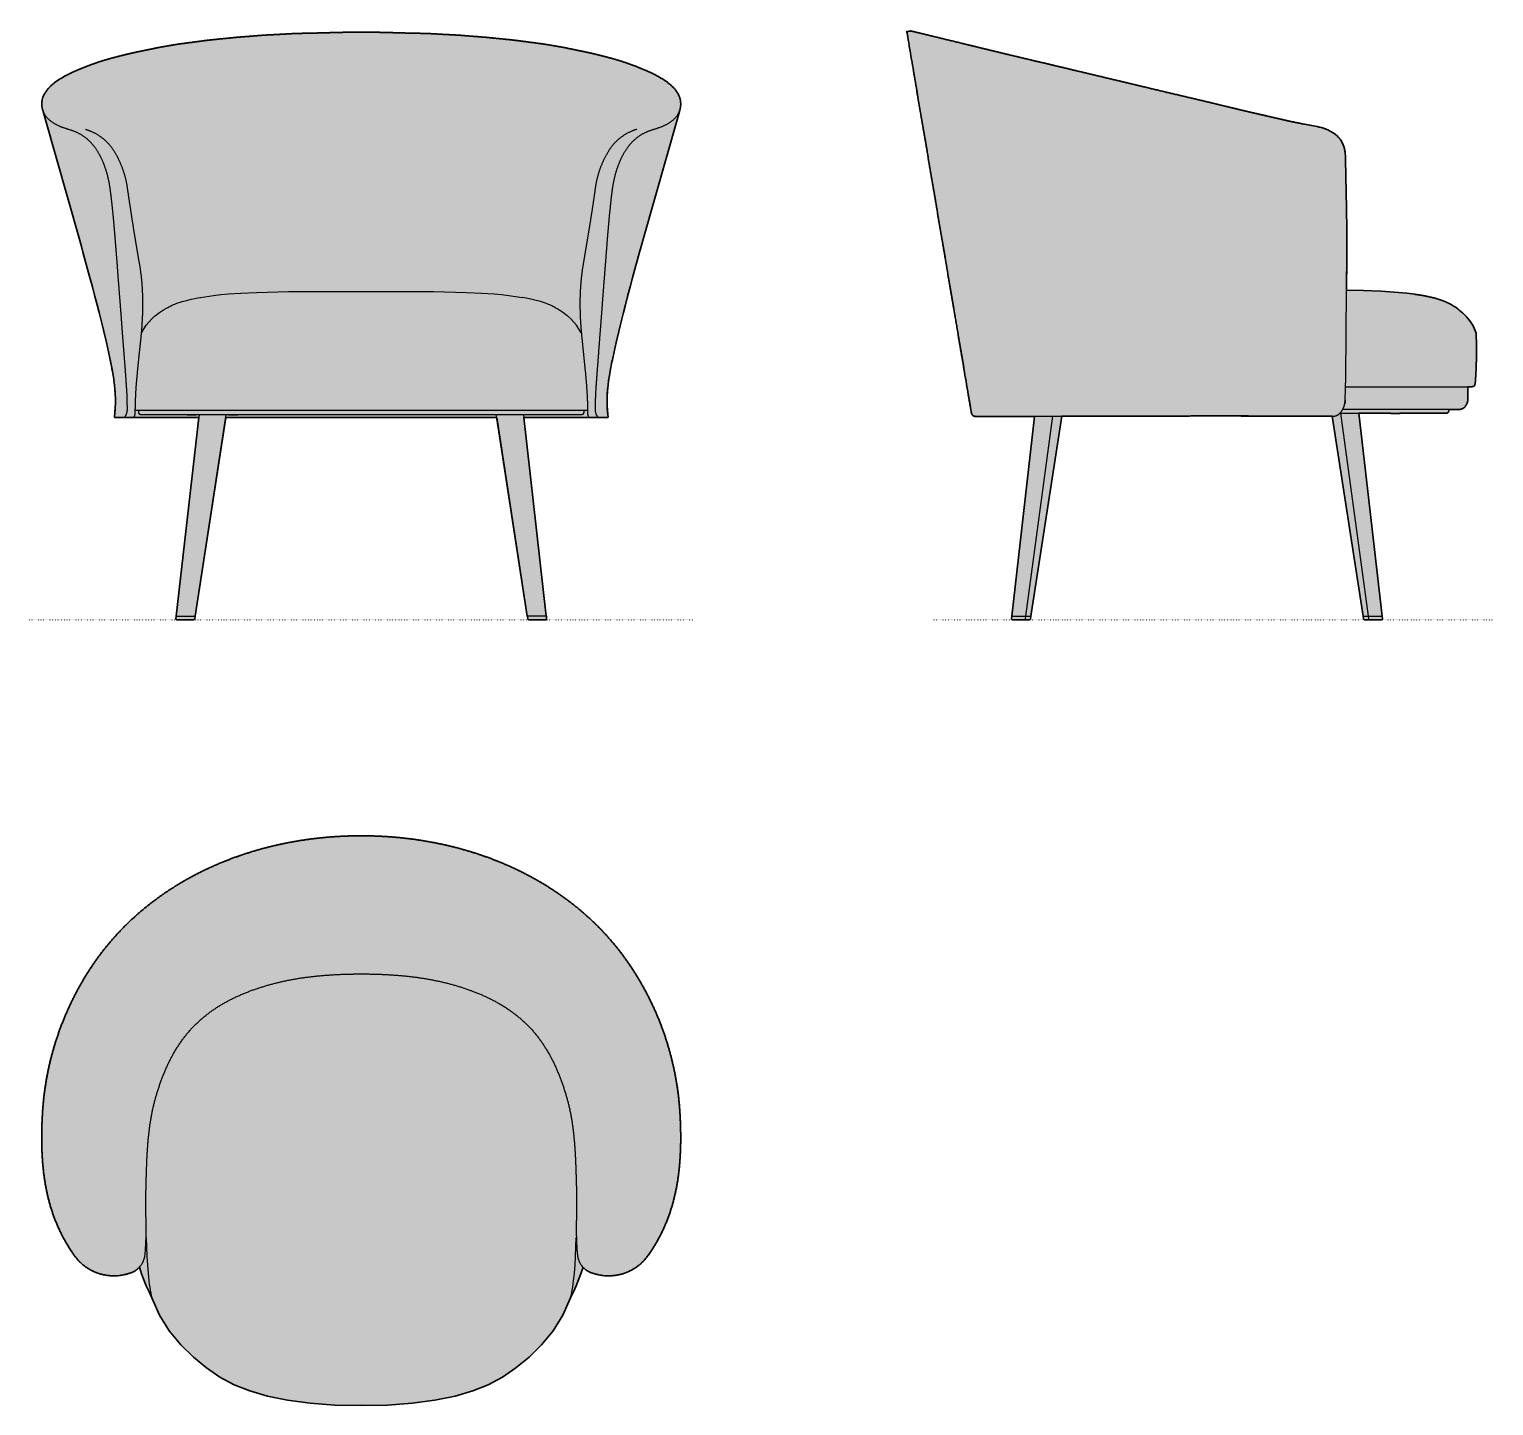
# Model space of a CAD drawing. Header units: millimetres. Extents: x 0 to 1796, y -963 to 724.
import ezdxf

# ---------------------------------------------------------------- set-up
doc = ezdxf.new("R2010")
doc.units = ezdxf.units.MM
doc.linetypes.add('Dots', pattern=[1, 0, -1])
doc.layers.add('Blocks', color=7, linetype='Continuous')
doc.layers.add('Blocks$Fill', color=7, linetype='Continuous', true_color=0xffffff)
for name, color, linetype, lineweight, true_color in [('Blocks$Inner', 7, 'Continuous', 25, 0x007f00), ('Blocks$Outline', 7, 'Continuous', 35, 0xff3f3f), ('Groud', 7, 'Dots', 25, 0x243775)]:
    doc.layers.add(name, color=color, linetype=linetype, lineweight=lineweight, true_color=true_color)

# ---------------------------------------------------------------- blocks, each defined once
blk = doc.blocks.new('Dorso Lounge Chair Side')
at = {"layer": 'Blocks$Fill', "extrusion": (0, 0, -1)}
blk.add_hatch(color=256, dxfattribs=at).paths.add_polyline_path([(-632.3, 258), (-645.7, 258), (-645.9, 258), (-646.2, 258), (-646.5, 258), (-646.8, 258.1), (-647.1, 258.1), (-647.4, 258.2), (-647.5, 258.2), (-647.6, 258.2), (-647.8, 258.3), (-647.9, 258.3), (-648, 258.4), (-648.2, 258.4), (-648.3, 258.4), (-648.5, 258.5), (-648.6, 258.5), (-648.7, 258.6), (-648.9, 258.7), (-649, 258.7), (-649.1, 258.8), (-649.3, 258.9), (-649.4, 258.9), (-649.6, 259), (-649.7, 259.1), (-649.8, 259.2), (-650, 259.2), (-650.1, 259.3), (-650.2, 259.4), (-650.4, 259.5), (-650.6, 259.7), (-650.9, 259.9), (-651.1, 260.1), (-651.4, 260.3), (-651.6, 260.6), (-651.8, 260.8), (-652.1, 261.1), (-652.3, 261.3), (-652.5, 261.6), (-652.7, 261.9), (-652.9, 262.2), (-653.1, 262.4), (-653.3, 262.7), (-653.5, 263), (-653.7, 263.4), (-653.9, 263.7), (-654.1, 264), (-654.2, 264.3), (-654.4, 264.6), (-654.5, 264.9), (-654.6, 265.3), (-654.8, 265.6), (-654.9, 265.9), (-655, 266.2), (-655.1, 266.6), (-655.2, 266.9), (-655.3, 267.2), (-655.3, 267.5), (-655.4, 267.8), (-655.5, 268.1), (-655.5, 268.5), (-655.6, 268.8), (-655.6, 269.1), (-655.6, 269.4), (-655.7, 269.7), (-655.7, 270.3), (-655.7, 270.8), (-655.7, 272), (-655.7, 285.4), (-658.8, 285.6), (-659.9, 285.7), (-661.1, 285.8), (-661.4, 285.8), (-661.7, 285.9), (-662, 285.9), (-662.2, 286), (-662.3, 286), (-662.4, 286), (-662.4, 286), (-662.5, 286.1), (-662.6, 286.1), (-662.6, 286.1), (-662.7, 286.1), (-662.8, 286.2), (-662.8, 286.2), (-662.9, 286.2), (-663, 286.3), (-663, 286.3), (-663.1, 286.3), (-663.2, 286.4), (-663.2, 286.4), (-663.3, 286.5), (-663.3, 286.5), (-663.4, 286.6), (-663.4, 286.6), (-663.5, 286.7), (-663.5, 286.7), (-663.6, 286.8), (-663.6, 286.8), (-663.7, 286.9), (-663.7, 286.9), (-663.8, 287), (-663.8, 287), (-663.8, 287.1), (-663.9, 287.2), (-663.9, 287.2), (-664, 287.3), (-664, 287.4), (-664, 287.5), (-664.1, 287.6), (-664.1, 287.8), (-664.2, 287.9), (-664.2, 288), (-664.3, 288.2), (-664.3, 288.3), (-664.4, 288.5), (-664.4, 288.7), (-664.5, 289), (-664.5, 289.3), (-664.6, 289.6), (-664.7, 290.7), (-664.9, 291.8), (-665.1, 294.4), (-665.6, 301.9), (-666.2, 319.9), (-666.3, 337.2), (-666, 348.6), (-665.8, 351.3), (-665.4, 352.7), (-664.9, 354.1), (-664.4, 355.5), (-663.8, 356.8), (-663.2, 358.2), (-662.5, 359.5), (-661.8, 360.8), (-661.1, 362), (-660.3, 363.3), (-659.5, 364.5), (-658.6, 365.7), (-657.8, 366.9), (-656.9, 368.1), (-655.9, 369.2), (-655, 370.3), (-654, 371.4), (-653, 372.5), (-652, 373.6), (-650.9, 374.6), (-649.9, 375.6), (-648.8, 376.6), (-647.7, 377.6), (-646.6, 378.5), (-645.4, 379.5), (-644.3, 380.4), (-643.1, 381.3), (-641.9, 382.2), (-640.7, 383), (-639.5, 383.8), (-638.3, 384.6), (-637, 385.4), (-635.8, 386.2), (-634.5, 386.9), (-633.2, 387.6), (-631.9, 388.3), (-630.6, 388.9), (-629.2, 389.5), (-627.9, 390.1), (-626.5, 390.7), (-625.1, 391.2), (-622.4, 392.2), (-619.6, 393.1), (-616.7, 394), (-613.9, 394.7), (-608.1, 395.9), (-602.4, 397.1), (-596.6, 398.1), (-590.8, 399), (-570.5, 401.3), (-560, 402.1), (-549.3, 402.7), (-527.8, 403.6), (-506.9, 404), (-506.5, 526.5), (-506.4, 530.5), (-506.3, 534.6), (-506.2, 538.6), (-506.1, 542.7), (-506, 546.7), (-505.9, 550.8), (-505.9, 554.8), (-505.8, 563), (-505.7, 567), (-505.5, 569), (-505.4, 571), (-505.3, 572), (-505.1, 573.1), (-505, 574.1), (-504.8, 575.1), (-504.6, 576.1), (-504.4, 577), (-504.2, 578), (-503.9, 579), (-503.7, 580), (-503.3, 580.9), (-503, 581.9), (-502.6, 582.8), (-502.5, 583.3), (-502.3, 583.8), (-502, 584.2), (-501.8, 584.7), (-501.6, 585.1), (-501.4, 585.6), (-501.1, 586), (-500.9, 586.5), (-500.6, 586.9), (-500.3, 587.3), (-500.1, 587.8), (-499.8, 588.2), (-499.5, 588.6), (-499.2, 589), (-498.9, 589.4), (-498.6, 589.8), (-498.2, 590.2), (-497.9, 590.6), (-497.6, 591), (-497.2, 591.3), (-496.9, 591.7), (-496.5, 592), (-496.1, 592.4), (-495.8, 592.7), (-495, 593.4), (-494.2, 594), (-493.4, 594.7), (-492.6, 595.3), (-491, 596.4), (-489.3, 597.5), (-488.4, 598.1), (-487.5, 598.6), (-486.7, 599.1), (-485.8, 599.6), (-484.9, 600.1), (-484, 600.5), (-483, 600.9), (-482.1, 601.3), (-481.2, 601.7), (-480.2, 602.1), (-479.3, 602.4), (-478.3, 602.7), (-477.3, 603), (-476.3, 603.2), (-475.4, 603.5), (-470.4, 604.5), (-466.4, 605.3), (-462.4, 606.1), (-454.5, 607.6), (-435.4, 611.5), (-43, 704.7), (-43, 704.7), (-43, 704.7), (-43, 704.7), (-43, 704.7), (-43, 704.7), (-43, 704.7), (-43, 704.7), (-43, 704.7), (-43, 704.7), (-35.7, 706.5), (6, 716.6), (26.8, 721.6), (26.9, 721.7), (27, 721.7), (27.1, 721.7), (27.2, 721.7), (27.2, 721.7), (27.3, 721.7), (27.3, 721.7), (27.4, 721.7), (27.4, 721.7), (27.4, 721.7), (27.5, 721.7), (27.5, 721.7), (27.6, 721.7), (27.7, 721.7), (27.8, 721.7), (27.9, 721.7), (28.3, 721.6), (28.6, 721.5), (29, 721.5), (29.4, 721.4), (29.7, 721.3), (30.1, 721.3), (30.2, 721.3), (30.3, 721.3), (30.3, 721.2), (30.4, 721.2), (30.5, 721.2), (30.5, 721.2), (30.6, 721.2), (30.6, 721.2), (30.7, 721.1), (30.7, 721.1), (30.7, 721.1), (30.8, 721.1), (30.8, 721.1), (30.9, 721), (30.9, 721), (30.9, 721), (31, 721), (31, 720.9), (31.1, 720.9), (31.1, 720.9), (31.1, 720.9), (31.2, 720.8), (31.2, 720.8), (31.2, 720.8), (31.3, 720.7), (31.3, 720.7), (31.3, 720.7), (31.4, 720.6), (31.4, 720.6), (31.4, 720.6), (31.5, 720.5), (31.5, 720.5), (31.5, 720.5), (31.5, 720.4), (31.6, 720.4), (31.6, 720.4), (31.6, 720.3), (31.6, 720.3), (31.7, 720.2), (31.7, 720.2), (31.7, 720.2), (31.7, 720.1), (31.7, 720.1), (31.8, 720), (31.8, 720), (31.8, 719.9), (31.8, 719.9), (31.8, 719.9), (31.8, 719.8), (31.9, 719.8), (31.9, 719.7), (31.9, 719.7), (31.9, 719.6), (31.9, 719.6), (31.9, 719.5), (31.9, 719.5), (31.9, 719.5), (31.9, 719.4), (31.9, 719.4), (31.9, 719.3), (31.9, 719.3), (31.9, 719.2), (31.9, 719.2), (31.9, 719.1), (31.9, 719.1), (31.9, 719), (31.9, 719), (31.9, 718.9), (30.3, 709.7), (-47, 253.5), (-47, 253.3), (-47.1, 253.2), (-47.1, 253.1), (-47.1, 253), (-47.1, 252.9), (-47.2, 252.8), (-47.2, 252.7), (-47.2, 252.6), (-47.3, 252.5), (-47.3, 252.4), (-47.4, 252.3), (-47.4, 252.2), (-47.4, 252.1), (-47.5, 252), (-47.5, 251.9), (-47.6, 251.8), (-47.7, 251.7), (-47.7, 251.6), (-47.8, 251.5), (-47.8, 251.4), (-47.9, 251.4), (-48, 251.3), (-48, 251.2), (-48.1, 251.1), (-48.2, 251), (-48.2, 250.9), (-48.3, 250.9), (-48.4, 250.8), (-48.5, 250.7), (-48.5, 250.6), (-48.6, 250.5), (-48.7, 250.5), (-48.8, 250.4), (-48.9, 250.3), (-49, 250.3), (-49.1, 250.2), (-49.2, 250.1), (-49.2, 250.1), (-49.3, 250), (-49.4, 250), (-49.5, 249.9), (-49.6, 249.9), (-49.7, 249.8), (-49.8, 249.8), (-49.9, 249.7), (-50, 249.7), (-50.1, 249.6), (-50.2, 249.6), (-50.3, 249.6), (-50.4, 249.5), (-50.5, 249.5), (-50.6, 249.5), (-50.7, 249.4), (-50.9, 249.4), (-51, 249.4), (-51.1, 249.4), (-51.2, 249.4), (-51.3, 249.3), (-51.4, 249.3), (-51.5, 249.3), (-51.6, 249.3), (-51.7, 249.3), (-51.8, 249.3), (-51.9, 249.3), (-124.5, 249.4), (-96.7, 4.7), (-96.7, 4.7), (-97.1, 4.7), (-97, 4.7), (-97, 4.7), (-97, 4.7), (-97, 4.7), (-97, 4.7), (-97, 4.7), (-96.9, 4.7), (-96.9, 4.7), (-96.9, 4.6), (-96.9, 4.6), (-96.9, 4.6), (-96.9, 4.6), (-96.9, 4.6), (-96.8, 4.6), (-96.8, 4.6), (-96.8, 4.6), (-96.8, 4.6), (-96.8, 4.6), (-96.8, 4.6), (-96.8, 4.5), (-96.7, 4.5), (-96.7, 4.5), (-96.7, 4.5), (-96.7, 4.5), (-96.7, 4.5), (-96.7, 4.5), (-96.7, 4.4), (-96.7, 4.4), (-96.7, 4.4), (-96.7, 4.4), (-96.6, 4.4), (-96.6, 4.4), (-96.6, 4.4), (-96.6, 4.3), (-96.6, 4.3), (-96.6, 4.3), (-96.6, 4.3), (-96.6, 4.3), (-96.6, 4.3), (-96.3, 1.5), (-96.3, 1.4), (-96.3, 1.4), (-96.3, 1.3), (-96.3, 1.3), (-96.3, 1.2), (-96.3, 1.2), (-96.3, 1.1), (-96.3, 1.1), (-96.3, 1), (-96.3, 1), (-96.4, 0.9), (-96.4, 0.9), (-96.4, 0.8), (-96.4, 0.8), (-96.5, 0.8), (-96.5, 0.7), (-96.5, 0.7), (-96.5, 0.6), (-96.6, 0.6), (-96.6, 0.5), (-96.6, 0.5), (-96.7, 0.5), (-96.7, 0.4), (-96.7, 0.4), (-96.8, 0.4), (-96.8, 0.3), (-96.8, 0.3), (-96.9, 0.3), (-96.9, 0.2), (-97, 0.2), (-97, 0.2), (-97.1, 0.2), (-97.1, 0.1), (-97.2, 0.1), (-97.2, 0.1), (-97.2, 0.1), (-97.3, 0.1), (-97.3, 0), (-97.4, 0), (-97.4, 0), (-97.6, 0), (-112.2, 0), (-117.8, 0), (-117.8, 0), (-117.9, 0), (-118, 0), (-118, 0), (-118.1, 0.1), (-118.2, 0.1), (-118.2, 0.1), (-118.3, 0.1), (-118.3, 0.1), (-118.4, 0.2), (-118.5, 0.2), (-118.5, 0.2), (-118.6, 0.3), (-118.6, 0.3), (-118.7, 0.3), (-118.8, 0.4), (-118.8, 0.4), (-118.9, 0.5), (-118.9, 0.5), (-119, 0.6), (-119, 0.6), (-119.1, 0.7), (-119.1, 0.7), (-119.1, 0.8), (-119.2, 0.8), (-119.2, 0.9), (-119.3, 0.9), (-119.3, 1), (-119.3, 1), (-119.3, 1.1), (-119.4, 1.2), (-119.4, 1.2), (-119.4, 1.3), (-119.4, 1.4), (-119.5, 1.4), (-119.5, 1.5), (-119.9, 4.1), (-119.9, 4.1), (-119.9, 4.1), (-119.9, 4.2), (-119.9, 4.2), (-119.9, 4.2), (-119.9, 4.2), (-119.9, 4.2), (-119.9, 4.3), (-119.9, 4.3), (-119.9, 4.3), (-119.9, 4.3), (-119.9, 4.3), (-119.9, 4.3), (-119.8, 4.4), (-119.8, 4.4), (-119.8, 4.4), (-119.8, 4.4), (-119.8, 4.4), (-119.8, 4.4), (-119.8, 4.4), (-119.8, 4.5), (-119.8, 4.5), (-119.8, 4.5), (-119.8, 4.5), (-119.8, 4.5), (-119.7, 4.5), (-119.7, 4.5), (-119.7, 4.6), (-119.7, 4.6), (-119.7, 4.6), (-119.7, 4.6), (-119.7, 4.6), (-119.7, 4.6), (-119.6, 4.6), (-119.6, 4.6), (-119.6, 4.6), (-119.6, 4.6), (-119.6, 4.6), (-119.6, 4.7), (-119.5, 4.7), (-119.5, 4.7), (-119.5, 4.7), (-119.5, 4.7), (-119.5, 4.7), (-119.5, 4.7), (-119.4, 4.7), (-119.4, 4.7), (-119.4, 4.7), (-120, 4.7), (-157.8, 249.5), (-489.4, 249.6), (-527.2, 4.7), (-527.3, 4.7), (-527.8, 4.7), (-527.8, 4.7), (-527.8, 4.7), (-527.8, 4.7), (-527.8, 4.7), (-527.7, 4.7), (-527.7, 4.7), (-527.7, 4.7), (-527.7, 4.7), (-527.7, 4.6), (-527.7, 4.6), (-527.7, 4.6), (-527.6, 4.6), (-527.6, 4.6), (-527.6, 4.6), (-527.6, 4.6), (-527.6, 4.6), (-527.6, 4.6), (-527.5, 4.6), (-527.5, 4.6), (-527.5, 4.5), (-527.5, 4.5), (-527.5, 4.5), (-527.5, 4.5), (-527.5, 4.5), (-527.5, 4.5), (-527.5, 4.5), (-527.4, 4.4), (-527.4, 4.4), (-527.4, 4.4), (-527.4, 4.4), (-527.4, 4.4), (-527.4, 4.4), (-527.4, 4.4), (-527.4, 4.3), (-527.4, 4.3), (-527.4, 4.3), (-527.4, 4.3), (-527.4, 4.3), (-527.4, 4.3), (-527.4, 4.2), (-527.4, 4.2), (-527.4, 4.2), (-527.4, 4.2), (-527.4, 4.2), (-527.4, 4.1), (-527.4, 4.1), (-527.4, 4.1), (-527.8, 1.5), (-527.8, 1.4), (-527.8, 1.4), (-527.8, 1.3), (-527.9, 1.2), (-527.9, 1.2), (-527.9, 1.1), (-527.9, 1), (-528, 1), (-528, 0.9), (-528, 0.9), (-528.1, 0.8), (-528.1, 0.8), (-528.2, 0.7), (-528.2, 0.7), (-528.2, 0.6), (-528.3, 0.6), (-528.3, 0.5), (-528.4, 0.5), (-528.4, 0.4), (-528.5, 0.4), (-528.6, 0.3), (-528.6, 0.3), (-528.7, 0.3), (-528.7, 0.2), (-528.8, 0.2), (-528.8, 0.2), (-528.9, 0.1), (-529, 0.1), (-529, 0.1), (-529.1, 0.1), (-529.2, 0.1), (-529.2, 0), (-529.3, 0), (-529.4, 0), (-529.4, 0), (-529.5, 0), (-535, 0), (-549.6, 0), (-549.7, 0), (-549.8, 0), (-549.8, 0), (-549.9, 0), (-549.9, 0), (-549.9, 0), (-550, 0), (-550, 0), (-550.1, 0), (-550.1, 0.1), (-550.1, 0.1), (-550.2, 0.1), (-550.2, 0.1), (-550.2, 0.1), (-550.3, 0.1), (-550.3, 0.1), (-550.3, 0.1), (-550.4, 0.1), (-550.4, 0.2), (-550.4, 0.2), (-550.5, 0.2), (-550.5, 0.2), (-550.5, 0.2), (-550.5, 0.2), (-550.6, 0.3), (-550.6, 0.3), (-550.6, 0.3), (-550.6, 0.3), (-550.6, 0.3), (-550.6, 0.3), (-550.6, 0.3), (-550.7, 0.4), (-550.7, 0.4), (-550.7, 0.4), (-550.7, 0.4), (-550.7, 0.4), (-550.7, 0.4), (-550.7, 0.4), (-550.7, 0.4), (-550.7, 0.5), (-550.8, 0.5), (-550.8, 0.5), (-550.8, 0.6), (-550.8, 0.6), (-550.8, 0.6), (-550.8, 0.6), (-550.8, 0.7), (-550.9, 0.7), (-550.9, 0.7), (-550.9, 0.8), (-550.9, 0.8), (-550.9, 0.8), (-550.9, 0.9), (-550.9, 0.9), (-550.9, 0.9), (-550.9, 1), (-550.9, 1), (-550.9, 1.1), (-550.9, 1.1), (-550.9, 1.1), (-550.9, 1.2), (-550.9, 1.2), (-550.9, 1.3), (-550.9, 1.3), (-550.9, 1.4), (-550.9, 1.5), (-550.6, 4.3), (-550.6, 4.3), (-550.6, 4.3), (-550.5, 4.3), (-550.5, 4.3), (-550.5, 4.3), (-550.5, 4.4), (-550.5, 4.4), (-550.5, 4.4), (-550.5, 4.4), (-550.5, 4.4), (-550.5, 4.5), (-550.4, 4.5), (-550.4, 4.5), (-550.4, 4.5), (-550.4, 4.5), (-550.4, 4.5), (-550.4, 4.5), (-550.4, 4.6), (-550.3, 4.6), (-550.3, 4.6), (-550.3, 4.6), (-550.3, 4.6), (-550.3, 4.6), (-550.3, 4.6), (-550.2, 4.6), (-550.2, 4.6), (-550.2, 4.7), (-550.2, 4.7), (-550.2, 4.7), (-550.1, 4.7), (-550.1, 4.7), (-550.1, 4.7), (-550.5, 4.7), (-522.2, 253.3), (-561.2, 253.3), (-561.2, 252.7), (-570.7, 252.7), (-572.5, 252.7), (-572.5, 253.3), (-629.4, 253.3), (-629.5, 253.3), (-629.6, 253.3), (-629.7, 253.3), (-629.8, 253.4), (-629.9, 253.4), (-630, 253.4), (-630.1, 253.4), (-630.2, 253.4), (-630.3, 253.5), (-630.4, 253.5), (-630.5, 253.6), (-630.6, 253.6), (-630.7, 253.6), (-630.8, 253.7), (-630.9, 253.7), (-631, 253.8), (-631.1, 253.9), (-631.1, 253.9), (-631.2, 254), (-631.3, 254), (-631.4, 254.1), (-631.4, 254.2), (-631.5, 254.3), (-631.6, 254.3), (-631.7, 254.4), (-631.7, 254.5), (-631.8, 254.6), (-631.8, 254.7), (-631.9, 254.8), (-631.9, 254.8), (-632, 254.9), (-632, 255), (-632.1, 255.1), (-632.1, 255.2), (-632.2, 255.3), (-632.2, 255.4), (-632.2, 255.5), (-632.2, 255.6), (-632.3, 255.7), (-632.3, 255.8), (-632.3, 255.9), (-632.3, 256), (-632.3, 256.1), (-632.3, 256.2), (-632.3, 256.3)], flags=0)
at = {"layer": 'Blocks$Inner'}
for p, q in [((505.1, 285.4), (655.7, 285.4)), ((113.9, 4.7), (147, 249.5)), ((120, 4.7), (157.8, 249.5)), ((124.5, 249.4), (121.6, 223.9))]:
    blk.add_line(p, q, dxfattribs=at)
for points in [[(505.2, 269.1), (505.9, 297.5), (506.9, 404), (527.8, 403.6), (549.3, 402.7), (560, 402.1), (570.5, 401.3), (580.8, 400.2), (590.8, 399)], [(665.8, 351.3), (666, 348.6), (666.3, 337.2), (666.2, 319.9), (665.6, 301.9), (665.1, 294.4), (664.9, 291.8), (664.7, 290.7)], [(658.8, 285.6), (655.7, 285.4), (655.7, 272), (655.7, 270.8), (655.7, 270.3), (655.7, 269.7), (655.6, 269.4), (655.6, 269.1), (655.6, 268.8), (655.5, 268.5), (655.5, 268.1), (655.4, 267.8), (655.3, 267.5), (655.3, 267.2), (655.2, 266.9), (655.1, 266.6), (655, 266.2), (654.9, 265.9), (654.8, 265.6), (654.6, 265.3), (654.5, 264.9), (654.4, 264.6), (654.2, 264.3), (654.1, 264), (653.9, 263.7), (653.7, 263.4), (653.5, 263), (653.3, 262.7), (653.1, 262.4), (652.9, 262.2), (652.7, 261.9), (652.5, 261.6), (652.3, 261.3), (652.1, 261.1), (651.8, 260.8), (651.6, 260.6), (651.4, 260.3), (651.1, 260.1), (650.9, 259.9), (650.6, 259.7), (650.4, 259.5), (650.2, 259.4), (650.1, 259.3), (650, 259.2), (649.8, 259.2), (649.7, 259.1), (649.6, 259), (649.4, 258.9), (649.3, 258.9), (649.1, 258.8), (649, 258.7), (648.9, 258.7), (648.7, 258.6), (648.6, 258.5), (648.5, 258.5), (648.3, 258.4), (648.2, 258.4), (648, 258.4), (647.9, 258.3), (647.8, 258.3), (647.6, 258.2), (647.5, 258.2), (647.4, 258.2), (647.1, 258.1), (646.8, 258.1), (646.5, 258), (646.2, 258), (645.9, 258), (645.7, 258), (645.1, 258), (644.5, 258), (632.3, 258)], [(499, 253.3), (629.3, 253.3), (629.4, 253.3), (629.5, 253.3), (629.6, 253.3), (629.7, 253.3), (629.8, 253.4), (629.9, 253.4), (630, 253.4), (630.1, 253.4), (630.2, 253.4), (630.3, 253.5), (630.4, 253.5), (630.5, 253.6), (630.6, 253.6), (630.7, 253.6), (630.8, 253.7), (630.9, 253.7), (631, 253.8), (631.1, 253.9), (631.1, 253.9), (631.2, 254), (631.3, 254), (631.4, 254.1), (631.4, 254.2), (631.5, 254.3), (631.6, 254.3), (631.7, 254.4), (631.7, 254.5), (631.8, 254.6), (631.8, 254.7), (631.9, 254.8), (631.9, 254.8), (632, 254.9), (632, 255), (632.1, 255.1), (632.1, 255.2), (632.2, 255.3), (632.2, 255.4), (632.2, 255.5), (632.2, 255.6), (632.3, 255.7), (632.3, 255.8), (632.3, 255.9), (632.3, 256), (632.3, 256.1), (632.3, 256.2), (632.3, 256.3), (632.3, 258), (502.4, 258)], [(499.7, 253.3), (533.3, 4.7), (544.7, 4.7), (550.5, 4.7), (522.2, 253.3)], [(505.2, 269.1), (505.2, 268.3), (505.1, 267.5), (505.1, 266.7), (504.9, 265.9), (504.8, 265), (504.7, 264.2)], [(521.7, 253.3), (521.7, 252.7), (519.9, 252.7), (510.4, 252.7), (510.4, 253.3)], [(572.5, 253.3), (572.5, 252.7), (570.7, 252.7), (561.2, 252.7), (561.2, 253.3)], [(489.4, 249.6), (489.4, 249.6), (527.2, 4.7)], [(121.6, 223.9), (96.7, 4.7), (96.7, 4.7), (102.6, 4.7), (113.9, 4.7), (120, 4.7)], [(97.1, 4.7), (97.1, 4.7), (97, 4.7), (97, 4.7), (97, 4.7), (97, 4.7), (97, 4.7), (97, 4.7), (96.9, 4.7), (96.9, 4.7), (96.9, 4.6), (96.9, 4.6), (96.9, 4.6), (96.9, 4.6), (96.9, 4.6), (96.8, 4.6), (96.8, 4.6), (96.8, 4.6), (96.8, 4.6), (96.8, 4.6), (96.8, 4.6), (96.8, 4.5), (96.7, 4.5), (96.7, 4.5), (96.7, 4.5), (96.7, 4.5), (96.7, 4.5), (96.7, 4.5), (96.7, 4.4), (96.7, 4.4), (96.7, 4.4), (96.7, 4.4), (96.6, 4.4), (96.6, 4.4), (96.6, 4.4), (96.6, 4.3), (96.6, 4.3), (96.6, 4.3), (96.6, 4.3), (96.6, 4.3), (96.6, 4.3), (96.3, 1.5), (96.3, 1.4), (96.3, 1.4), (96.3, 1.3), (96.3, 1.3), (96.3, 1.2), (96.3, 1.2), (96.3, 1.1), (96.3, 1.1), (96.3, 1), (96.3, 1), (96.4, 0.9), (96.4, 0.9), (96.4, 0.8), (96.4, 0.8), (96.5, 0.8), (96.5, 0.7), (96.5, 0.7), (96.5, 0.6), (96.6, 0.6), (96.6, 0.5), (96.6, 0.5), (96.7, 0.5), (96.7, 0.4), (96.7, 0.4), (96.8, 0.4), (96.8, 0.3), (96.8, 0.3), (96.9, 0.3), (96.9, 0.2), (97, 0.2), (97, 0.2), (97.1, 0.2), (97.1, 0.1), (97.2, 0.1), (97.2, 0.1), (97.2, 0.1), (97.3, 0.1), (97.3, 0), (97.4, 0), (97.4, 0), (97.6, 0), (97.7, 0), (103.1, 0), (112.2, 0), (112.3, 0), (112.4, 0), (112.4, 0), (112.5, 0.1), (112.5, 0.1), (112.6, 0.1), (112.6, 0.1), (112.7, 0.2), (112.7, 0.2), (112.8, 0.2), (112.8, 0.3), (112.9, 0.3), (112.9, 0.3), (113, 0.4), (113, 0.4), (113, 0.4), (113.1, 0.5), (113.1, 0.5), (113.2, 0.6), (113.2, 0.6), (113.2, 0.6), (113.3, 0.7), (113.3, 0.7), (113.3, 0.8), (113.3, 0.8), (113.4, 0.9), (113.4, 0.9), (113.4, 1), (113.4, 1.1), (113.5, 1.1), (113.5, 1.2), (113.5, 1.2), (113.5, 1.3), (113.5, 1.3), (113.5, 1.4), (113.5, 1.4), (113.5, 1.5), (113.9, 4.2), (113.9, 4.2), (113.9, 4.2), (113.9, 4.2), (113.9, 4.2), (113.9, 4.3), (113.9, 4.3), (113.9, 4.3), (113.9, 4.3), (113.9, 4.3), (113.9, 4.3), (113.9, 4.3), (113.9, 4.4), (113.9, 4.4), (113.9, 4.4), (113.8, 4.4), (113.8, 4.4), (113.8, 4.4), (113.8, 4.4), (113.8, 4.5), (113.8, 4.5), (113.8, 4.5), (113.8, 4.5), (113.8, 4.5), (113.8, 4.5), (113.8, 4.5), (113.8, 4.6), (113.7, 4.6), (113.7, 4.6), (113.7, 4.6), (113.7, 4.6), (113.7, 4.6), (113.7, 4.6), (113.7, 4.6), (113.7, 4.6), (113.6, 4.6), (113.6, 4.6), (113.6, 4.7), (113.6, 4.7), (113.6, 4.7), (113.6, 4.7), (113.6, 4.7), (113.5, 4.7), (113.5, 4.7), (113.5, 4.7)], [(112.2, 0), (117.8, 0), (117.8, 0), (117.9, 0), (118, 0), (118, 0), (118.1, 0.1), (118.2, 0.1), (118.2, 0.1), (118.3, 0.1), (118.3, 0.1), (118.4, 0.2), (118.5, 0.2), (118.5, 0.2), (118.6, 0.3), (118.6, 0.3), (118.7, 0.3), (118.8, 0.4), (118.8, 0.4), (118.9, 0.5), (118.9, 0.5), (119, 0.6), (119, 0.6), (119.1, 0.7), (119.1, 0.7), (119.1, 0.8), (119.2, 0.8), (119.2, 0.9), (119.3, 0.9), (119.3, 1), (119.3, 1), (119.3, 1.1), (119.4, 1.2), (119.4, 1.2), (119.4, 1.3), (119.4, 1.4), (119.5, 1.4), (119.5, 1.5), (119.9, 4.1), (119.9, 4.1), (119.9, 4.1), (119.9, 4.2), (119.9, 4.2), (119.9, 4.2), (119.9, 4.2), (119.9, 4.2), (119.9, 4.3), (119.9, 4.3), (119.9, 4.3), (119.9, 4.3), (119.9, 4.3), (119.9, 4.3), (119.8, 4.4), (119.8, 4.4), (119.8, 4.4), (119.8, 4.4), (119.8, 4.4), (119.8, 4.4), (119.8, 4.4), (119.8, 4.5), (119.8, 4.5), (119.8, 4.5), (119.8, 4.5), (119.8, 4.5), (119.7, 4.5), (119.7, 4.5), (119.7, 4.6), (119.7, 4.6), (119.7, 4.6), (119.7, 4.6), (119.7, 4.6), (119.7, 4.6), (119.6, 4.6), (119.6, 4.6), (119.6, 4.6), (119.6, 4.6), (119.6, 4.6), (119.6, 4.7), (119.5, 4.7), (119.5, 4.7), (119.5, 4.7), (119.5, 4.7), (119.5, 4.7), (119.5, 4.7), (119.4, 4.7), (119.4, 4.7), (119.4, 4.7)], [(527.2, 4.7), (527.3, 4.7), (533.3, 4.7)], [(527.8, 4.7), (527.8, 4.7), (527.8, 4.7), (527.8, 4.7), (527.8, 4.7), (527.8, 4.7), (527.7, 4.7), (527.7, 4.7), (527.7, 4.7), (527.7, 4.7), (527.7, 4.6), (527.7, 4.6), (527.7, 4.6), (527.6, 4.6), (527.6, 4.6), (527.6, 4.6), (527.6, 4.6), (527.6, 4.6), (527.6, 4.6), (527.5, 4.6), (527.5, 4.6), (527.5, 4.5), (527.5, 4.5), (527.5, 4.5), (527.5, 4.5), (527.5, 4.5), (527.5, 4.5), (527.5, 4.5), (527.4, 4.4), (527.4, 4.4), (527.4, 4.4), (527.4, 4.4), (527.4, 4.4), (527.4, 4.4), (527.4, 4.4), (527.4, 4.3), (527.4, 4.3), (527.4, 4.3), (527.4, 4.3), (527.4, 4.3), (527.4, 4.3), (527.4, 4.2), (527.4, 4.2), (527.4, 4.2), (527.4, 4.2), (527.4, 4.2), (527.4, 4.1), (527.4, 4.1), (527.4, 4.1), (527.8, 1.5), (527.8, 1.4), (527.8, 1.4), (527.8, 1.3), (527.9, 1.2), (527.9, 1.2), (527.9, 1.1), (527.9, 1), (528, 1), (528, 0.9), (528, 0.9), (528.1, 0.8), (528.1, 0.8), (528.2, 0.7), (528.2, 0.7), (528.2, 0.6), (528.3, 0.6), (528.3, 0.5), (528.4, 0.5), (528.4, 0.4), (528.5, 0.4), (528.6, 0.3), (528.6, 0.3), (528.7, 0.3), (528.7, 0.2), (528.8, 0.2), (528.8, 0.2), (528.9, 0.1), (529, 0.1), (529, 0.1), (529.1, 0.1), (529.2, 0.1), (529.2, 0), (529.3, 0), (529.4, 0), (529.4, 0), (529.5, 0), (535, 0)], [(533.7, 4.7), (533.7, 4.7), (533.7, 4.7), (533.7, 4.7), (533.7, 4.7), (533.7, 4.7), (533.6, 4.7), (533.6, 4.6), (533.6, 4.6), (533.6, 4.6), (533.6, 4.6), (533.6, 4.6), (533.6, 4.6), (533.5, 4.6), (533.5, 4.6), (533.5, 4.6), (533.5, 4.6), (533.5, 4.6), (533.5, 4.5), (533.5, 4.5), (533.5, 4.5), (533.5, 4.5), (533.5, 4.5), (533.4, 4.5), (533.4, 4.5), (533.4, 4.4), (533.4, 4.4), (533.4, 4.4), (533.4, 4.4), (533.4, 4.4), (533.4, 4.4), (533.4, 4.4), (533.4, 4.3), (533.4, 4.3), (533.4, 4.3), (533.4, 4.3), (533.4, 4.3), (533.4, 4.3), (533.4, 4.3), (533.4, 4.2), (533.4, 4.2), (533.4, 4.2), (533.4, 4.2), (533.4, 4.2), (533.7, 1.5), (533.7, 1.4), (533.7, 1.4), (533.7, 1.3), (533.8, 1.3), (533.8, 1.2), (533.8, 1.2), (533.8, 1.1), (533.8, 1.1), (533.8, 1), (533.9, 0.9), (533.9, 0.9), (533.9, 0.8), (533.9, 0.8), (534, 0.7), (534, 0.7), (534, 0.6), (534.1, 0.6), (534.1, 0.6), (534.1, 0.5), (534.2, 0.5), (534.2, 0.4), (534.3, 0.4), (534.3, 0.4), (534.3, 0.3), (534.4, 0.3), (534.4, 0.3), (534.5, 0.2), (534.5, 0.2), (534.6, 0.2), (534.6, 0.1), (534.7, 0.1), (534.7, 0.1), (534.8, 0.1), (534.8, 0), (534.9, 0), (535, 0), (535, 0), (544.2, 0), (549.6, 0)], [(550.9, 1.5), (550.6, 4.3), (550.6, 4.3), (550.6, 4.3), (550.5, 4.3), (550.5, 4.3), (550.5, 4.3), (550.5, 4.4), (550.5, 4.4), (550.5, 4.4), (550.5, 4.4), (550.5, 4.4), (550.5, 4.5), (550.4, 4.5), (550.4, 4.5), (550.4, 4.5), (550.4, 4.5), (550.4, 4.5), (550.4, 4.5), (550.4, 4.6), (550.3, 4.6), (550.3, 4.6), (550.3, 4.6), (550.3, 4.6), (550.3, 4.6), (550.3, 4.6), (550.2, 4.6), (550.2, 4.6), (550.2, 4.7), (550.2, 4.7), (550.2, 4.7), (550.1, 4.7), (550.1, 4.7), (550.1, 4.7)]]:
    blk.add_lwpolyline(points, dxfattribs=at)
for points, degree in [([(-26.8, 721.6), (-27, 721.7), (-27.4, 721.7), (-27.7, 721.7), (-28.1, 721.6), (-28.4, 721.6), (-28.8, 721.5), (-29.2, 721.4), (-29.5, 721.4), (-29.9, 721.3), (-30.3, 721.3), (-30.6, 721.2), (-30.9, 721), (-31.2, 720.8), (-31.5, 720.5), (-31.7, 720.2), (-31.8, 719.9), (-31.9, 719.5), (-31.9, 719.1), (-31.9, 718.9)], 2), ([(-31.9, 718.9), (-30.3, 709.7)], 1), ([(-16.8, 719.3), (-26.8, 721.6)], 1), ([(-6, 716.6), (-16.8, 719.3)], 1), ([(-30.3, 709.7), (45.4, 263.1)], 1), ([(35.7, 706.5), (-6, 716.6)], 1), ([(46, 704), (35.7, 706.5)], 1), ([(43.3, 704.6), (43, 704.7)], 1), ([(43, 704.7), (43, 704.7)], 1), ([(43, 704.7), (43, 704.7)], 1), ([(43, 704.7), (43, 704.7)], 1), ([(43, 704.7), (43, 704.7)], 1), ([(43, 704.7), (43, 704.7)], 1), ([(43, 704.7), (43, 704.7)], 1), ([(43, 704.7), (43.8, 704.5)], 1), ([(54.6, 701.9), (43.3, 704.6)], 1), ([(43.8, 704.5), (47.7, 703.6)], 1), ([(50, 703), (46, 704)], 1), ([(47.7, 703.6), (47.9, 703.5)], 1), ([(47.9, 703.5), (48.3, 703.4)], 1), ([(48.3, 703.4), (48.4, 703.4)], 1), ([(48.4, 703.4), (49.8, 703)], 1), ([(49.8, 703), (50.1, 703)], 1), ([(50.1, 703), (50, 703)], 1), ([(50.1, 703), (50.1, 703)], 1), ([(50.1, 703), (50.1, 703)], 1), ([(50.1, 703), (50.1, 703)], 1), ([(50.1, 703), (50.1, 703)], 1), ([(84.4, 694.7), (54.6, 701.9)], 1), ([(126.7, 684.6), (84.4, 694.7)], 1), ([(149.2, 679.3), (126.7, 684.6)], 1), ([(232.8, 659.4), (149.2, 679.3)], 1), ([(283, 647.4), (232.8, 659.4)], 1), ([(293.6, 644.9), (283, 647.4)], 1), ([(308.6, 641.4), (293.6, 644.9)], 1), ([(309.6, 641.1), (308.6, 641.4)], 1), ([(326.2, 637.2), (309.6, 641.1)], 1), ([(381.5, 623.9), (326.2, 637.2)], 1), ([(432.1, 612.3), (381.5, 623.9)], 1), ([(435.4, 611.5), (432.1, 612.3)], 1), ([(454.5, 607.6), (435.4, 611.5)], 1), ([(506.5, 526.5), (506.4, 528.5), (506.3, 532.6), (506.3, 536.6), (506.2, 540.7), (506.1, 544.7), (506, 548.8), (505.9, 552.8), (505.9, 556.9), (505.8, 560.9), (505.7, 565), (505.6, 569), (505.2, 573.1), (504.5, 577.1), (503.4, 581), (501.9, 584.7), (499.8, 588.2), (497.3, 591.4), (494.3, 594.1), (491, 596.5), (487.6, 598.6), (484, 600.5), (480.2, 602.1), (476.4, 603.3), (472.4, 604.1), (468.4, 605), (464.4, 605.7), (460.5, 606.4), (456.5, 607.2), (454.5, 607.6)], 2), ([(507.3, 480.3), (506.5, 526.5)], 1), ([(507.2, 457.2), (507.3, 479.6)], 1), ([(507.3, 479.6), (507.3, 480.3)], 1), ([(507.2, 450), (507.2, 457.2)], 1), ([(507.2, 436.4), (507.2, 450)], 1), ([(506.9, 404), (507.2, 436.4)], 1), ([(590.8, 399), (596.6, 398.2), (608.2, 396), (619.6, 393.3), (630.7, 389.1), (640.8, 383.2), (650, 375.8), (658, 367.1), (664.2, 357), (665.8, 351.3)], 2), ([(664.7, 290.7), (664.7, 290.2), (664.5, 289), (664.2, 287.9), (663.7, 286.8), (662.8, 286.1), (661.7, 285.9), (660.5, 285.7), (659.4, 285.6), (658.8, 285.6)], 2), ([(490.8, 249.6), (492.5, 249.7), (495.7, 250.8), (498.5, 252.8), (500.8, 255.3), (502.6, 258.3), (503.9, 261.4), (504.8, 264.7), (505.2, 268.1), (505.2, 269.8)], 2), ([(45.4, 263.1), (47, 253.5)], 1), ([(47, 253.5), (47.1, 253), (47.4, 252.2), (47.8, 251.4), (48.4, 250.8), (49, 250.2), (49.8, 249.8), (50.6, 249.5), (51.5, 249.3), (51.9, 249.3)], 2), ([(51.9, 249.3), (346.5, 249.9)], 1), ([(346.5, 249.9), (490.2, 249.6)], 1), ([(490.2, 249.6), (490.4, 249.6)], 1), ([(490.4, 249.6), (490.8, 249.6)], 1), ([(490.8, 249.6), (491.2, 249.7)], 1), ([(491.2, 249.7), (491.6, 249.7)], 1), ([(491.6, 249.7), (491.9, 249.7)], 1), ([(491.9, 249.7), (492.3, 249.8)], 1), ([(492.3, 249.8), (492.7, 249.9)], 1), ([(492.7, 249.9), (493.1, 249.9)], 1), ([(493.1, 249.9), (493.4, 250)], 1), ([(493.4, 250), (493.8, 250.1)], 1), ([(493.8, 250.1), (494.2, 250.3)], 1), ([(494.2, 250.3), (494.5, 250.4)], 1), ([(494.5, 250.4), (494.9, 250.5)], 1), ([(494.9, 250.5), (495.2, 250.7)], 1), ([(495.2, 250.7), (495.6, 250.9)], 1), ([(549.6, 0), (551.1, 0), (550.9, 1.5)], 2)]:
    blk.add_open_spline(points, degree=degree, dxfattribs=at)
at = {"layer": 'Blocks$Outline'}
for points in [[(590.8, 399), (580.8, 400.2), (570.5, 401.3), (560, 402.1), (549.3, 402.7), (527.8, 403.6), (506.9, 404)], [(550.1, 4.7), (550.5, 4.7), (522.2, 253.3)], [(522.2, 253.3), (561.2, 253.3)], [(561.2, 253.3), (561.2, 252.7), (570.7, 252.7), (572.5, 252.7), (572.5, 253.3)], [(572.5, 253.3), (629.3, 253.3), (629.4, 253.3), (629.5, 253.3), (629.6, 253.3), (629.7, 253.3), (629.8, 253.4), (629.9, 253.4), (630, 253.4), (630.1, 253.4), (630.2, 253.4), (630.3, 253.5), (630.4, 253.5), (630.5, 253.6), (630.6, 253.6), (630.7, 253.6), (630.8, 253.7), (630.9, 253.7), (631, 253.8), (631.1, 253.9), (631.1, 253.9), (631.2, 254), (631.3, 254), (631.4, 254.1), (631.4, 254.2), (631.5, 254.3), (631.6, 254.3), (631.7, 254.4), (631.7, 254.5), (631.8, 254.6), (631.8, 254.7), (631.9, 254.8), (631.9, 254.8), (632, 254.9), (632, 255), (632.1, 255.1), (632.1, 255.2), (632.2, 255.3), (632.2, 255.4), (632.2, 255.5), (632.2, 255.6), (632.3, 255.7), (632.3, 255.8), (632.3, 255.9), (632.3, 256), (632.3, 256.1), (632.3, 256.2), (632.3, 256.3), (632.3, 258)], [(124.5, 249.4), (121.6, 223.9), (96.7, 4.7), (96.7, 4.7), (97.1, 4.7)], [(119.4, 4.7), (120, 4.7), (157.8, 249.5)], [(489.4, 249.6), (489.4, 249.6), (527.2, 4.7), (527.3, 4.7), (527.8, 4.7)], [(97.1, 4.7), (97.1, 4.7), (97, 4.7), (97, 4.7), (97, 4.7), (97, 4.7), (97, 4.7), (97, 4.7), (96.9, 4.7), (96.9, 4.7), (96.9, 4.6), (96.9, 4.6), (96.9, 4.6), (96.9, 4.6), (96.9, 4.6), (96.8, 4.6), (96.8, 4.6), (96.8, 4.6), (96.8, 4.6), (96.8, 4.6), (96.8, 4.6), (96.8, 4.5), (96.7, 4.5), (96.7, 4.5), (96.7, 4.5), (96.7, 4.5), (96.7, 4.5), (96.7, 4.5), (96.7, 4.4), (96.7, 4.4), (96.7, 4.4), (96.7, 4.4), (96.6, 4.4), (96.6, 4.4), (96.6, 4.4), (96.6, 4.3), (96.6, 4.3), (96.6, 4.3), (96.6, 4.3), (96.6, 4.3), (96.6, 4.3), (96.3, 1.5), (96.3, 1.4), (96.3, 1.4), (96.3, 1.3), (96.3, 1.3), (96.3, 1.2), (96.3, 1.2), (96.3, 1.1), (96.3, 1.1), (96.3, 1), (96.3, 1), (96.4, 0.9), (96.4, 0.9), (96.4, 0.8), (96.4, 0.8), (96.5, 0.8), (96.5, 0.7), (96.5, 0.7), (96.5, 0.6), (96.6, 0.6), (96.6, 0.5), (96.6, 0.5), (96.7, 0.5), (96.7, 0.4), (96.7, 0.4), (96.8, 0.4), (96.8, 0.3), (96.8, 0.3), (96.9, 0.3), (96.9, 0.2), (97, 0.2), (97, 0.2), (97.1, 0.2), (97.1, 0.1), (97.2, 0.1), (97.2, 0.1), (97.2, 0.1), (97.3, 0.1), (97.3, 0), (97.4, 0), (97.4, 0), (97.6, 0)], [(97.6, 0), (97.7, 0), (103.1, 0), (112.2, 0)], [(112.2, 0), (117.8, 0), (117.8, 0), (117.9, 0), (118, 0), (118, 0), (118.1, 0.1), (118.2, 0.1), (118.2, 0.1), (118.3, 0.1), (118.3, 0.1), (118.4, 0.2), (118.5, 0.2), (118.5, 0.2), (118.6, 0.3), (118.6, 0.3), (118.7, 0.3), (118.8, 0.4), (118.8, 0.4), (118.9, 0.5), (118.9, 0.5), (119, 0.6), (119, 0.6), (119.1, 0.7), (119.1, 0.7), (119.1, 0.8), (119.2, 0.8), (119.2, 0.9), (119.3, 0.9), (119.3, 1), (119.3, 1), (119.3, 1.1), (119.4, 1.2), (119.4, 1.2), (119.4, 1.3), (119.4, 1.4), (119.5, 1.4), (119.5, 1.5), (119.9, 4.1), (119.9, 4.1), (119.9, 4.1), (119.9, 4.2), (119.9, 4.2), (119.9, 4.2), (119.9, 4.2), (119.9, 4.2), (119.9, 4.3), (119.9, 4.3), (119.9, 4.3), (119.9, 4.3), (119.9, 4.3), (119.9, 4.3), (119.8, 4.4), (119.8, 4.4), (119.8, 4.4), (119.8, 4.4), (119.8, 4.4), (119.8, 4.4), (119.8, 4.4), (119.8, 4.5), (119.8, 4.5), (119.8, 4.5), (119.8, 4.5), (119.8, 4.5), (119.7, 4.5), (119.7, 4.5), (119.7, 4.6), (119.7, 4.6), (119.7, 4.6), (119.7, 4.6), (119.7, 4.6), (119.7, 4.6), (119.6, 4.6), (119.6, 4.6), (119.6, 4.6), (119.6, 4.6), (119.6, 4.6), (119.6, 4.7), (119.5, 4.7), (119.5, 4.7), (119.5, 4.7), (119.5, 4.7), (119.5, 4.7), (119.5, 4.7), (119.4, 4.7), (119.4, 4.7), (119.4, 4.7)], [(527.8, 4.7), (527.8, 4.7), (527.8, 4.7), (527.8, 4.7), (527.8, 4.7), (527.8, 4.7), (527.7, 4.7), (527.7, 4.7), (527.7, 4.7), (527.7, 4.7), (527.7, 4.6), (527.7, 4.6), (527.7, 4.6), (527.6, 4.6), (527.6, 4.6), (527.6, 4.6), (527.6, 4.6), (527.6, 4.6), (527.6, 4.6), (527.5, 4.6), (527.5, 4.6), (527.5, 4.5), (527.5, 4.5), (527.5, 4.5), (527.5, 4.5), (527.5, 4.5), (527.5, 4.5), (527.5, 4.5), (527.4, 4.4), (527.4, 4.4), (527.4, 4.4), (527.4, 4.4), (527.4, 4.4), (527.4, 4.4), (527.4, 4.4), (527.4, 4.3), (527.4, 4.3), (527.4, 4.3), (527.4, 4.3), (527.4, 4.3), (527.4, 4.3), (527.4, 4.2), (527.4, 4.2), (527.4, 4.2), (527.4, 4.2), (527.4, 4.2), (527.4, 4.1), (527.4, 4.1), (527.4, 4.1), (527.8, 1.5), (527.8, 1.4), (527.8, 1.4), (527.8, 1.3), (527.9, 1.2), (527.9, 1.2), (527.9, 1.1), (527.9, 1), (528, 1), (528, 0.9), (528, 0.9), (528.1, 0.8), (528.1, 0.8), (528.2, 0.7), (528.2, 0.7), (528.2, 0.6), (528.3, 0.6), (528.3, 0.5), (528.4, 0.5), (528.4, 0.4), (528.5, 0.4), (528.6, 0.3), (528.6, 0.3), (528.7, 0.3), (528.7, 0.2), (528.8, 0.2), (528.8, 0.2), (528.9, 0.1), (529, 0.1), (529, 0.1), (529.1, 0.1), (529.2, 0.1), (529.2, 0), (529.3, 0), (529.4, 0), (529.4, 0), (529.5, 0), (535, 0)], [(550.9, 1.5), (550.6, 4.3), (550.6, 4.3), (550.6, 4.3), (550.5, 4.3), (550.5, 4.3), (550.5, 4.3), (550.5, 4.4), (550.5, 4.4), (550.5, 4.4), (550.5, 4.4), (550.5, 4.4), (550.5, 4.5), (550.4, 4.5), (550.4, 4.5), (550.4, 4.5), (550.4, 4.5), (550.4, 4.5), (550.4, 4.5), (550.4, 4.6), (550.3, 4.6), (550.3, 4.6), (550.3, 4.6), (550.3, 4.6), (550.3, 4.6), (550.3, 4.6), (550.2, 4.6), (550.2, 4.6), (550.2, 4.7), (550.2, 4.7), (550.2, 4.7), (550.1, 4.7), (550.1, 4.7), (550.1, 4.7)]]:
    blk.add_lwpolyline(points, dxfattribs=at)
for points, knots in [([(43, 704.7), (39.3, 705.6), (35.7, 706.5), (14.8, 711.6), (-6, 716.6), (-11.4, 718), (-16.8, 719.3), (-21.8, 720.4), (-26.8, 721.6), (-27, 721.7), (-27.4, 721.7), (-27.7, 721.7), (-28.1, 721.6), (-28.4, 721.6), (-28.8, 721.5), (-29.2, 721.4), (-29.5, 721.4), (-29.9, 721.3), (-30.3, 721.3), (-30.6, 721.2), (-30.9, 721), (-31.2, 720.8), (-31.5, 720.5), (-31.7, 720.2), (-31.8, 719.9), (-31.9, 719.5), (-31.9, 719.1), (-31.9, 718.9), (-31.1, 714.3), (-30.3, 709.7), (7.5, 486.4), (45.4, 263.1), (46.2, 258.3), (47, 253.5), (47.1, 253), (47.4, 252.2), (47.8, 251.4), (48.4, 250.8), (49, 250.2), (49.8, 249.8), (50.6, 249.5), (51.5, 249.3), (51.9, 249.3), (88.2, 249.4), (124.5, 249.4)], [525.234347, 525.234347, 525.234347, 532.780869, 532.780869, 575.689904, 575.689904, 586.790767, 586.790767, 597.07062, 597.07062, 598.07062, 599.07062, 600.07062, 601.07062, 602.07062, 603.07062, 604.07062, 605.07062, 606.07062, 607.07062, 608.07062, 609.07062, 610.07062, 611.07062, 612.07062, 613.07062, 614.07062, 615.07062, 615.07062, 624.487327, 624.487327, 1077.461803, 1077.461803, 1087.203005, 1087.203005, 1088.203005, 1089.203005, 1090.203005, 1091.203005, 1092.203005, 1093.203005, 1094.203005, 1095.203005, 1095.203005, 1167.7634, 1167.7634, 1167.7634]), ([(506.9, 404), (507.1, 420.2), (507.2, 436.4), (507.2, 443.2), (507.2, 450), (507.2, 453.6), (507.2, 457.2), (507.2, 468.4), (507.3, 479.6), (507.3, 479.9), (507.3, 480.3), (506.9, 503.4), (506.5, 526.5), (506.4, 528.5), (506.3, 532.6), (506.3, 536.6), (506.2, 540.7), (506.1, 544.7), (506, 548.8), (505.9, 552.8), (505.9, 556.9), (505.8, 560.9), (505.7, 565), (505.6, 569), (505.2, 573.1), (504.5, 577.1), (503.4, 581), (501.9, 584.7), (499.8, 588.2), (497.3, 591.4), (494.3, 594.1), (491, 596.5), (487.6, 598.6), (484, 600.5), (480.2, 602.1), (476.4, 603.3), (472.4, 604.1), (468.4, 605), (464.4, 605.7), (460.5, 606.4), (456.5, 607.2), (454.5, 607.6), (445, 609.5), (435.4, 611.5), (433.8, 611.9), (432.1, 612.3), (406.8, 618.1), (381.5, 623.9), (353.9, 630.6), (326.2, 637.2), (317.9, 639.2), (309.6, 641.1), (309.1, 641.2), (308.6, 641.4), (301.1, 643.1), (293.6, 644.9), (288.3, 646.1), (283, 647.4), (257.9, 653.4), (232.8, 659.4), (191, 669.3), (149.2, 679.3), (137.9, 682), (126.7, 684.6), (105.5, 689.6), (84.4, 694.7), (69.5, 698.3), (54.6, 701.9), (48.9, 703.3), (43.3, 704.6), (43.2, 704.7), (43, 704.7), (43, 704.7), (43, 704.7), (43, 704.7), (43, 704.7), (43, 704.7), (43, 704.7)], [0, 0, 0, 2.95943, 2.95943, 13.410999, 13.410999, 20.667481, 20.667481, 43.023288, 43.023288, 43.745763, 43.745763, 59.874049, 59.874049, 60.874049, 61.874049, 62.874049, 63.874049, 64.874049, 65.874049, 66.874049, 67.874049, 68.874049, 69.874049, 70.874049, 71.874049, 72.874049, 73.874049, 74.874049, 75.874049, 76.874049, 77.874049, 78.874049, 79.874049, 80.874049, 81.874049, 82.874049, 83.874049, 84.874049, 85.874049, 86.874049, 87.874049, 87.874049, 107.319611, 107.319611, 110.786988, 110.786988, 162.641618, 162.641618, 219.545341, 219.545341, 236.614653, 236.614653, 237.622289, 237.622289, 253.07517, 253.07517, 263.941992, 263.941992, 315.549293, 315.549293, 401.527307, 401.527307, 424.627845, 424.627845, 468.068145, 468.068145, 498.769546, 498.769546, 510.356387, 510.356387, 510.6447, 510.6447, 510.671548, 510.671548, 510.678244, 510.678244, 510.680478, 510.680478, 510.680478]), ([(632.3, 258), (638.4, 258), (644.5, 258), (644.8, 258), (645.1, 258), (645.4, 258), (645.7, 258), (645.8, 258), (645.9, 258), (646.1, 258), (646.2, 258), (646.4, 258), (646.5, 258), (646.6, 258.1), (646.8, 258.1), (646.9, 258.1), (647.1, 258.1), (647.2, 258.1), (647.4, 258.2), (647.4, 258.2), (647.5, 258.2), (647.6, 258.2), (647.6, 258.2), (647.7, 258.3), (647.8, 258.3), (647.8, 258.3), (647.9, 258.3), (648, 258.3), (648, 258.4), (648.1, 258.4), (648.2, 258.4), (648.3, 258.4), (648.3, 258.4), (648.4, 258.5), (648.5, 258.5), (648.5, 258.5), (648.6, 258.5), (648.7, 258.6), (648.7, 258.6), (648.8, 258.6), (648.9, 258.7), (648.9, 258.7), (649, 258.7), (649.1, 258.8), (649.1, 258.8), (649.2, 258.8), (649.3, 258.9), (649.4, 258.9), (649.4, 258.9), (649.5, 259), (649.6, 259), (649.6, 259), (649.7, 259.1), (649.8, 259.1), (649.8, 259.2), (649.9, 259.2), (650, 259.2), (650, 259.3), (650.1, 259.3), (650.2, 259.4), (650.2, 259.4), (650.3, 259.5), (650.4, 259.5), (650.5, 259.6), (650.6, 259.7), (650.7, 259.8), (650.9, 259.9), (651, 260), (651.1, 260.1), (651.2, 260.2), (651.4, 260.3), (651.5, 260.5), (651.6, 260.6), (651.7, 260.7), (651.8, 260.8), (652, 260.9), (652.1, 261.1), (652.2, 261.2), (652.3, 261.3), (652.4, 261.5), (652.5, 261.6), (652.6, 261.7), (652.7, 261.9), (652.8, 262), (652.9, 262.2), (653, 262.3), (653.1, 262.4), (653.2, 262.6), (653.3, 262.7), (653.4, 262.9), (653.5, 263), (653.6, 263.2), (653.7, 263.4), (653.8, 263.5), (653.9, 263.7), (654, 263.8), (654.1, 264), (654.1, 264.1), (654.2, 264.3), (654.3, 264.5), (654.4, 264.6), (654.4, 264.8), (654.5, 264.9), (654.6, 265.1), (654.6, 265.3), (654.7, 265.4), (654.8, 265.6), (654.8, 265.7), (654.9, 265.9), (654.9, 266.1), (655, 266.2), (655, 266.4), (655.1, 266.6), (655.1, 266.7), (655.2, 266.9), (655.2, 267), (655.3, 267.2), (655.3, 267.4), (655.3, 267.5), (655.4, 267.7), (655.4, 267.8), (655.4, 268), (655.5, 268.1), (655.5, 268.3), (655.5, 268.5), (655.6, 268.6), (655.6, 268.8), (655.6, 268.9), (655.6, 269.1), (655.6, 269.2), (655.6, 269.4), (655.7, 269.5), (655.7, 269.7), (655.7, 270), (655.7, 270.3), (655.7, 270.5), (655.7, 270.8), (655.7, 271.4), (655.7, 272), (655.7, 278.7), (655.7, 285.4), (657.3, 285.5), (658.8, 285.6), (659.4, 285.6), (660.5, 285.7), (661.7, 285.9), (662.8, 286.1), (663.7, 286.8), (664.2, 287.9), (664.5, 289), (664.7, 290.2), (664.7, 290.7), (664.8, 291.2), (664.9, 291.8), (665, 293.1), (665.1, 294.4), (665.3, 298.1), (665.6, 301.9), (665.9, 310.9), (666.2, 319.9), (666.3, 328.6), (666.3, 337.2), (666.1, 342.9), (666, 348.6), (665.9, 350), (665.8, 351.3), (664.2, 357), (658, 367.1), (650, 375.8), (640.8, 383.2), (630.7, 389.1), (619.6, 393.3), (608.2, 396), (596.6, 398.2), (590.8, 399)], [0, 0, 0, 12.911901, 12.911901, 13.472254, 13.472254, 14.033256, 14.033256, 14.314242, 14.314242, 14.595714, 14.595714, 14.877839, 14.877839, 15.160814, 15.160814, 15.444873, 15.444873, 15.730274, 15.730274, 15.873569, 15.873569, 16.017307, 16.017307, 16.161524, 16.161524, 16.306258, 16.306258, 16.451545, 16.451545, 16.597423, 16.597423, 16.74393, 16.74393, 16.891101, 16.891101, 17.038971, 17.038971, 17.187574, 17.187574, 17.336943, 17.336943, 17.487108, 17.487108, 17.638097, 17.638097, 17.789939, 17.789939, 17.942657, 17.942657, 18.096273, 18.096273, 18.250807, 18.250807, 18.406275, 18.406275, 18.562692, 18.562692, 18.720069, 18.720069, 18.878415, 18.878415, 19.037735, 19.037735, 19.359291, 19.359291, 19.684735, 19.684735, 20.014005, 20.014005, 20.346993, 20.346993, 20.683546, 20.683546, 21.023472, 21.023472, 21.366539, 21.366539, 21.712478, 21.712478, 22.06099, 22.06099, 22.411749, 22.411749, 22.764403, 22.764403, 23.118581, 23.118581, 23.473894, 23.473894, 23.829946, 23.829946, 24.186327, 24.186327, 24.54263, 24.54263, 24.898443, 24.898443, 25.253362, 25.253362, 25.60699, 25.60699, 25.958944, 25.958944, 26.308855, 26.308855, 26.656376, 26.656376, 27.00118, 27.00118, 27.342971, 27.342971, 27.681478, 27.681478, 28.016466, 28.016466, 28.347733, 28.347733, 28.675117, 28.675117, 28.998493, 28.998493, 29.31778, 29.31778, 29.632941, 29.632941, 29.94398, 29.94398, 30.250953, 30.250953, 30.553957, 30.553957, 30.853141, 30.853141, 31.440869, 31.440869, 32.016352, 32.016352, 33.143796, 33.143796, 46.572584, 46.572584, 49.634065, 49.634065, 50.634065, 51.634065, 52.634065, 53.634065, 54.634065, 55.634065, 56.634065, 57.634065, 57.634065, 58.667995, 58.667995, 61.310969, 61.310969, 68.809639, 68.809639, 86.843493, 86.843493, 104.157679, 104.157679, 115.586415, 115.586415, 118.297052, 118.297052, 119.297052, 120.297052, 121.297052, 122.297052, 123.297052, 124.297052, 125.297052, 126.297052, 126.297052, 126.297052]), ([(157.8, 249.5), (252.1, 249.7), (346.5, 249.9), (417.9, 249.8), (489.4, 249.6)], [1201.018492, 1201.018492, 1201.018492, 1389.72845, 1389.72845, 1507.91615, 1507.91615, 1507.91615]), ([(535, 0), (539.6, 0), (544.2, 0), (546.9, 0), (549.6, 0), (551.1, 0), (550.9, 1.5)], [-17.5802, -17.5802, -17.5802, -8.396078, -8.396078, -3.001415, -3.001415, 0, 0, 0])]:
    blk.add_open_spline(points, degree=2, knots=knots, dxfattribs=at)
blk = doc.blocks.new('Dorso Lounge Chair Top')
at = {"layer": 'Blocks$Fill'}
blk.add_hatch(color=256, dxfattribs=at).paths.add_polyline_path([(663.7, -158.6), (664.1, -158.9), (664.4, -159.3), (664.7, -159.6), (665.1, -159.9), (665.4, -160.2), (665.8, -160.5), (666.1, -160.8), (666.5, -161.1), (666.9, -161.4), (667.2, -161.7), (667.6, -162), (668, -162.2), (668.8, -162.7), (669.7, -163.3), (670.5, -163.7), (671.4, -164.2), (672.3, -164.6), (673.3, -165), (674.2, -165.4), (675.2, -165.8), (676.3, -166.1), (677.3, -166.5), (678.5, -166.8), (679.7, -167.1), (680.9, -167.4), (682.1, -167.7), (683.3, -167.9), (684.5, -168.2), (685.7, -168.4), (686.9, -168.5), (688.1, -168.7), (689.3, -168.8), (690.5, -168.9), (691.7, -169), (692.9, -169.1), (694, -169.1), (695.2, -169.1), (696.4, -169.1), (697.6, -169.1), (698.7, -169), (699.9, -168.9), (701.1, -168.8), (702.2, -168.7), (703.4, -168.6), (704.5, -168.4), (705.7, -168.2), (706.8, -168), (708, -167.7), (709.1, -167.5), (710.2, -167.2), (711.4, -166.8), (712.5, -166.5), (713.7, -166.1), (714.8, -165.8), (715.9, -165.4), (717, -164.9), (718.1, -164.5), (719.2, -164), (720.3, -163.5), (721.3, -163), (722.3, -162.5), (723.4, -162), (724.4, -161.4), (725.4, -160.9), (726.4, -160.3), (727.3, -159.7), (728.3, -159), (729.3, -158.4), (730.2, -157.7), (731.1, -157), (732, -156.3), (732.9, -155.6), (733.8, -154.9), (734.6, -154.1), (735.5, -153.3), (736.3, -152.5), (737.2, -151.7), (738, -150.9), (738.8, -150), (739.6, -149.2), (740.3, -148.3), (741.1, -147.4), (741.8, -146.4), (742.6, -145.5), (743.3, -144.5), (744, -143.6), (746.7, -139.6), (749.3, -135.6), (751.9, -131.5), (754.3, -127.4), (756.6, -123.2), (758.8, -119), (760.9, -114.8), (762.9, -110.5), (764.7, -106.2), (766.5, -101.8), (768.2, -97.4), (769.8, -93), (771.3, -88.5), (772.7, -84), (774, -79.5), (775.2, -74.9), (776.3, -70.3), (777.3, -65.7), (778.3, -61.1), (779.1, -56.4), (779.9, -51.8), (780.6, -47.1), (781.2, -42.4), (781.7, -37.7), (782.5, -28.3), (783.1, -18.9), (783.4, -9.4), (783.5, 0), (783.4, 9.4), (783.1, 18.9), (782.7, 28.3), (782, 37.7), (781.2, 47.2), (780.1, 56.5), (778.7, 65.9), (777.1, 75.2), (775.2, 84.4), (773.1, 93.6), (770.8, 102.8), (768.2, 111.9), (765.4, 120.9), (762.4, 129.9), (759.1, 138.7), (755.6, 147.5), (751.9, 156.2), (747.9, 164.7), (743.8, 173.2), (739.4, 181.6), (734.8, 189.8), (730, 198), (724.9, 206), (719.7, 213.8), (714.2, 221.5), (708.6, 229.1), (702.7, 236.4), (696.5, 243.6), (690.2, 250.6), (683.7, 257.5), (676.9, 264.1), (670, 270.5), (662.9, 276.8), (655.7, 282.8), (648.3, 288.7), (640.7, 294.3), (633, 299.7), (625.1, 305), (617.1, 310), (609, 314.8), (600.7, 319.5), (592.4, 323.9), (583.9, 328.1), (575.4, 332.1), (566.7, 335.9), (558, 339.5), (549.2, 342.9), (540.3, 346.1), (531.3, 349), (522.3, 351.8), (513.2, 354.4), (504.1, 356.8), (494.9, 358.9), (485.6, 360.9), (476.4, 362.7), (467.1, 364.3), (457.7, 365.7), (448.4, 366.9), (439, 368), (429.6, 368.8), (420.1, 369.4), (410.7, 369.9), (401.3, 370.2), (391.8, 370.3), (382.3, 370.2), (372.8, 369.9), (363.4, 369.4), (354, 368.8), (344.5, 368), (335.2, 366.9), (325.8, 365.7), (316.5, 364.3), (307.1, 362.7), (297.9, 360.9), (288.6, 358.9), (279.4, 356.8), (270.3, 354.4), (261.2, 351.8), (252.2, 349), (243.2, 346.1), (234.3, 342.9), (225.5, 339.5), (216.8, 335.9), (208.1, 332.1), (199.6, 328.1), (191.1, 323.9), (182.8, 319.5), (174.5, 314.8), (166.4, 310), (158.4, 305), (150.6, 299.7), (142.8, 294.3), (135.3, 288.7), (127.8, 282.8), (120.6, 276.8), (113.5, 270.5), (106.6, 264.1), (99.9, 257.5), (93.3, 250.6), (87, 243.6), (80.9, 236.4), (75, 229.1), (69.3, 221.5), (63.8, 213.8), (58.6, 206), (53.5, 198), (48.7, 189.8), (44.1, 181.6), (39.8, 173.2), (35.6, 164.7), (31.6, 156.2), (27.9, 147.5), (24.4, 138.7), (21.1, 129.9), (18.1, 120.9), (15.3, 111.9), (12.7, 102.8), (10.4, 93.6), (8.3, 84.4), (6.4, 75.2), (4.8, 65.9), (3.5, 56.5), (2.3, 47.2), (1.5, 37.7), (0.8, 28.3), (0.4, 18.9), (0.1, 9.4), (0, 0), (0.1, -9.4), (0.5, -18.9), (1, -28.3), (1.9, -37.7), (2.4, -42.4), (3, -47.1), (3.6, -51.8), (4.4, -56.4), (5.3, -61.1), (6.2, -65.7), (7.2, -70.3), (8.3, -74.9), (9.5, -79.5), (10.8, -84), (12.2, -88.5), (13.7, -93), (15.3, -97.4), (17, -101.8), (18.8, -106.2), (20.7, -110.5), (22.6, -114.8), (24.7, -119), (26.9, -123.2), (29.2, -127.4), (31.7, -131.5), (34.2, -135.6), (36.8, -139.6), (39.5, -143.6), (40.2, -144.5), (41, -145.5), (41.7, -146.4), (42.4, -147.4), (43.2, -148.3), (44, -149.2), (44.8, -150), (45.5, -150.9), (46.4, -151.7), (47.2, -152.5), (48, -153.3), (48.9, -154.1), (49.7, -154.9), (50.6, -155.6), (51.5, -156.3), (52.4, -157), (53.3, -157.7), (54.3, -158.4), (55.2, -159), (56.2, -159.7), (57.1, -160.3), (58.1, -160.9), (59.1, -161.4), (60.1, -162), (61.2, -162.5), (62.2, -163), (63.3, -163.5), (64.3, -164), (65.4, -164.5), (66.5, -164.9), (67.6, -165.4), (68.7, -165.8), (69.9, -166.1), (71, -166.5), (72.1, -166.8), (73.3, -167.2), (74.4, -167.5), (75.6, -167.7), (76.7, -168), (77.8, -168.2), (79, -168.4), (80.2, -168.6), (81.3, -168.7), (82.5, -168.8), (83.6, -168.9), (84.8, -169), (86, -169.1), (87.1, -169.1), (88.3, -169.1), (89.5, -169.1), (90.7, -169.1), (91.8, -169), (93, -168.9), (94.2, -168.8), (95.4, -168.7), (96.6, -168.5), (97.8, -168.4), (99, -168.2), (100.2, -167.9), (101.4, -167.7), (102.6, -167.4), (103.8, -167.1), (105, -166.8), (106.2, -166.5), (107.3, -166.1), (108.3, -165.8), (109.3, -165.4), (110.3, -165), (111.2, -164.6), (112.1, -164.2), (113, -163.7), (113.9, -163.3), (114.7, -162.7), (115.5, -162.2), (115.9, -162), (116.3, -161.7), (116.7, -161.4), (117, -161.1), (117.4, -160.8), (117.8, -160.5), (118.1, -160.2), (118.5, -159.9), (118.8, -159.6), (119.1, -159.3), (119.5, -158.9), (119.8, -158.6), (125.3, -174.1), (128.3, -181.5), (131.6, -188.8), (135.1, -195.9), (135.2, -196.2), (144.5, -217.3), (156.4, -236.4), (170.5, -253.6), (186, -268.8), (202.1, -282), (218.6, -293.1), (236, -302.5), (255.1, -310.2), (276.7, -316.4), (301.5, -321.4), (329.2, -325.1), (359.4, -327.4), (391.7, -328.2), (391.8, -328.2), (424.1, -327.4), (454.3, -325.1), (482.1, -321.4), (506.8, -316.4), (528.5, -310.2), (547.5, -302.5), (564.9, -293.1), (581.4, -282), (597.6, -268.8), (613, -253.6), (627.1, -236.4), (639, -217.3), (648.3, -196.2), (648.4, -195.9), (655.2, -181.5), (658.3, -174.1), (661, -166.7)], flags=0)
at = {"layer": 'Blocks$Inner'}
for p, q in [((119.8, -158.6), (122.5, -166.7)), ((663.7, -158.6), (661, -166.7)), ((122.5, -166.7), (125.3, -174.1)), ((125.3, -174.1), (128.3, -181.5)), ((658.3, -174.1), (655.2, -181.5)), ((661, -166.7), (658.3, -174.1)), ((128.3, -181.5), (131.6, -188.8)), ((131.6, -188.8), (135.1, -195.9)), ((652, -188.8), (648.4, -195.9)), ((655.2, -181.5), (652, -188.8))]:
    blk.add_line(p, q, dxfattribs=at)
blk.add_lwpolyline([(128, -122), (128.9, -145.5), (129.6, -156.2), (130.4, -166.1), (131.3, -175.1), (131.9, -179.3), (132.4, -183.1), (133, -186.7), (133.7, -190.1), (134.4, -193.1), (134.7, -194.5), (135.1, -195.8), (135.1, -195.9), (135.2, -196.2), (144.5, -217.3), (156.4, -236.4), (170.5, -253.6), (186, -268.8), (202.1, -282), (218.6, -293.1), (236, -302.5), (255.1, -310.2), (276.7, -316.4), (301.5, -321.4), (329.2, -325.1), (359.4, -327.4), (391.7, -328.2), (391.8, -328.2), (424.1, -327.4), (454.3, -325.1), (482.1, -321.4), (506.8, -316.4), (528.5, -310.2), (547.5, -302.5), (564.9, -293.1), (581.4, -282), (597.6, -268.8), (613, -253.6), (627.1, -236.4), (639, -217.3), (648.3, -196.2), (648.4, -195.9), (648.4, -195.8), (648.8, -194.5), (649.2, -193.1), (649.8, -190.1), (650.5, -186.7), (651.1, -183.1), (651.6, -179.3), (652.2, -175.1), (653.1, -166.1), (653.9, -156.2), (654.6, -145.5), (655.5, -122)], dxfattribs=at)
blk.add_open_spline([(391.8, 370.3), (410.7, 370.2), (448.4, 367.3), (485.7, 361.3), (522.4, 352.2), (558.2, 339.9), (592.6, 324.3), (625.4, 305.4), (656, 283.2), (684.1, 257.8), (709, 229.4), (730.4, 198.2), (748.4, 164.9), (762.9, 130), (773.6, 93.8), (780.6, 56.6), (783.5, 18.9), (783.5, -18.9), (779.8, -56.5), (770.6, -93.3), (755.1, -127.7), (732.8, -159.4), (696.7, -172.1), (657.9, -160.8), (655, -119.5), (656.1, -82.4), (655.2, -44.5), (653.6, -6.7), (648.9, 30.8), (638.7, 67.2), (623.6, 102), (602, 133.2), (573.3, 158), (539.9, 176), (504.1, 188.3), (467.2, 196.2), (429.5, 200.1), (391.8, 201.2), (354, 200.1), (316.4, 196.2), (279.4, 188.3), (243.6, 176), (210.2, 158), (181.5, 133.2), (159.9, 102), (144.8, 67.2), (134.6, 30.8), (129.9, -6.7), (128.3, -44.5), (127.5, -82.4), (128.5, -119.5), (125.6, -160.8), (86.8, -172.1), (50.7, -159.4), (28.4, -127.7), (12.9, -93.3), (3.7, -56.5), (0, -18.9), (0, 18.9), (3, 56.6), (9.9, 93.8), (20.7, 130), (35.2, 164.9), (53.1, 198.2), (74.5, 229.4), (99.5, 257.8), (127.5, 283.2), (158.2, 305.4), (190.9, 324.3), (225.4, 339.9), (261.1, 352.2), (297.8, 361.3), (335.1, 367.3), (372.8, 370.2), (391.8, 370.3)], degree=2, dxfattribs=at)
at = {"layer": 'Blocks$Outline'}
for points in [[(119.8, -158.6), (122.5, -166.7), (125.3, -174.1), (128.3, -181.5), (131.6, -188.8), (135.1, -195.9)], [(648.4, -195.9), (652, -188.8), (655.2, -181.5), (658.3, -174.1), (661, -166.7), (663.7, -158.6)], [(135.1, -195.9), (135.2, -196.2), (144.5, -217.3), (156.4, -236.4), (170.5, -253.6), (186, -268.8), (202.1, -282), (218.6, -293.1), (236, -302.5), (255.1, -310.2), (276.7, -316.4), (301.5, -321.4), (329.2, -325.1), (359.4, -327.4), (391.7, -328.2)], [(391.8, -328.2), (424.1, -327.4), (454.3, -325.1), (482.1, -321.4), (506.8, -316.4), (528.5, -310.2), (547.5, -302.5), (564.9, -293.1), (581.4, -282), (597.6, -268.8), (613, -253.6), (627.1, -236.4), (639, -217.3), (648.3, -196.2), (648.4, -195.9)], [(391.7, -328.2), (391.8, -328.2)]]:
    blk.add_lwpolyline(points, dxfattribs=at)
for points, knots in [([(391.8, 370.3), (372.8, 370.2), (335.1, 367.3), (297.8, 361.3), (261.1, 352.2), (225.4, 339.9), (190.9, 324.3), (158.2, 305.4), (127.5, 283.2), (99.5, 257.8), (74.5, 229.4), (53.1, 198.2), (35.2, 164.9), (20.7, 130), (9.9, 93.8), (3, 56.6), (0, 18.9), (0, -18.9), (3.7, -56.5), (12.9, -93.3), (28.4, -127.7), (50.7, -159.4), (86.8, -172.1), (114.7, -164), (119.8, -158.6)], [-73, -73, -73, -72, -71, -70, -69, -68, -67, -66, -65, -64, -63, -62, -61, -60, -59, -58, -57, -56, -55, -54, -53, -52, -51, -50.561467, -50.561467, -50.561467]), ([(663.7, -158.6), (668.8, -164), (696.7, -172.1), (732.8, -159.4), (755.1, -127.7), (770.6, -93.3), (779.8, -56.5), (783.5, -18.9), (783.5, 18.9), (780.6, 56.6), (773.6, 93.8), (762.9, 130), (748.4, 164.9), (730.4, 198.2), (709, 229.4), (684.1, 257.8), (656, 283.2), (625.4, 305.4), (592.6, 324.3), (558.2, 339.9), (522.4, 352.2), (485.7, 361.3), (448.4, 367.3), (410.7, 370.2), (391.8, 370.3)], [-22.438533, -22.438533, -22.438533, -22, -21, -20, -19, -18, -17, -16, -15, -14, -13, -12, -11, -10, -9, -8, -7, -6, -5, -4, -3, -2, -1, 0, 0, 0])]:
    blk.add_open_spline(points, degree=2, knots=knots, dxfattribs=at)
blk = doc.blocks.new('Dorso Lounge Chair Front')
at = {"layer": 'Blocks$Fill'}
blk.add_hatch(color=256, dxfattribs=at).paths.add_polyline_path([(407, 720.3), (418.6, 720.2), (430.1, 720.1), (441.6, 719.8), (453.2, 719.5), (464.7, 719.2), (476.3, 718.9), (487.8, 718.6), (499.3, 718), (510.8, 717.4), (522.4, 716.8), (533.9, 716), (545.4, 715.1), (556.9, 714.2), (568.4, 713.1), (579.9, 711.9), (591.4, 710.8), (597.1, 710.2), (602.8, 709.4), (614.2, 707.9), (625.7, 706.4), (631.4, 705.6), (648.5, 702.7), (659.8, 700.6), (671.1, 698.3), (682.4, 695.9), (693.7, 693.3), (704.9, 690.6), (716, 687.6), (721.6, 686), (727.1, 684.3), (738, 680.5), (748.8, 676.4), (754.1, 674.2), (759.4, 671.9), (764.6, 669.4), (769.7, 666.8), (772.3, 665.4), (774.8, 663.9), (777.2, 662.4), (779.6, 660.8), (780.8, 660), (782, 659.1), (783.1, 658.2), (784.2, 657.3), (785.4, 656.4), (786.5, 655.5), (787.5, 654.5), (788.6, 653.5), (789.1, 653), (789.6, 652.5), (790.1, 652), (790.6, 651.4), (791.1, 650.9), (791.5, 650.4), (792, 649.8), (792.4, 649.2), (792.9, 648.7), (793.3, 648.1), (793.7, 647.5), (794.1, 646.9), (794.5, 646.3), (794.9, 645.7), (795.2, 645), (795.6, 644.4), (795.9, 643.8), (796.3, 643.1), (796.6, 642.5), (796.9, 641.8), (797.1, 641.1), (797.4, 640.5), (797.6, 639.8), (797.8, 639.1), (798, 638.4), (798.1, 637.7), (798.3, 637), (798.4, 636.3), (798.5, 635.6), (798.6, 634.9), (798.7, 634.1), (798.7, 633.4), (798.7, 632.9), (798.7, 632.3), (798.7, 631.7), (798.7, 631.2), (798.7, 630.6), (798.7, 630.1), (798.6, 629.5), (798.5, 629), (798.5, 628.4), (798.4, 627.9), (798.3, 627.3), (798.2, 626.8), (798, 626.3), (797.9, 625.7), (797.7, 625.2), (797.6, 624.7), (724.4, 360.5), (714.9, 318.8), (712.1, 304.7), (710.6, 295.3), (709.6, 287.8), (709.1, 282.2), (708.7, 276.7), (708.5, 271.1), (708.5, 265.5), (708.7, 260), (709.1, 254.4), (709.6, 248.8), (709.6, 248.8), (709.6, 248.8), (709.6, 248.7), (709.6, 248.7), (709.6, 248.7), (709.6, 248.6), (709.6, 248.6), (709.6, 248.6), (709.6, 248.5), (709.6, 248.5), (709.6, 248.5), (709.6, 248.4), (709.5, 248.4), (709.5, 248.4), (709.5, 248.3), (709.5, 248.3), (709.5, 248.3), (709.5, 248.2), (709.4, 248.2), (709.4, 248.2), (709.4, 248.2), (709.4, 248.1), (709.4, 248.1), (709.3, 248.1), (709.3, 248.1), (709.3, 248), (709.3, 248), (709.2, 248), (709.2, 248), (709.2, 247.9), (709.2, 247.9), (709.1, 247.9), (709.1, 247.9), (709.1, 247.9), (709, 247.9), (709, 247.8), (709, 247.8), (708.9, 247.8), (708.9, 247.8), (708.9, 247.8), (708.8, 247.8), (708.8, 247.8), (708.8, 247.8), (708.7, 247.8), (708.7, 247.8), (708.7, 247.8), (708.6, 247.8), (708.6, 247.8), (606.3, 247.8), (633.9, 4.7), (633.5, 4.7), (633.5, 4.7), (633.6, 4.7), (633.6, 4.7), (633.6, 4.7), (633.6, 4.7), (633.6, 4.7), (633.6, 4.7), (633.6, 4.7), (633.6, 4.7), (633.6, 4.7), (633.6, 4.7), (633.7, 4.7), (633.7, 4.7), (633.7, 4.7), (633.7, 4.7), (633.7, 4.6), (633.7, 4.6), (633.7, 4.6), (633.7, 4.6), (633.7, 4.6), (633.7, 4.6), (633.8, 4.6), (633.8, 4.6), (633.8, 4.6), (633.8, 4.6), (633.8, 4.6), (633.8, 4.6), (633.8, 4.6), (633.8, 4.6), (633.8, 4.6), (633.8, 4.6), (633.8, 4.6), (633.9, 4.5), (633.9, 4.5), (633.9, 4.5), (633.9, 4.5), (633.9, 4.5), (633.9, 4.5), (633.9, 4.5), (633.9, 4.5), (633.9, 4.5), (633.9, 4.5), (633.9, 4.5), (633.9, 4.5), (633.9, 4.4), (633.9, 4.4), (633.9, 4.4), (633.9, 4.4), (634, 4.4), (634, 4.4), (634, 4.4), (634, 4.4), (634, 4.4), (634, 4.4), (634, 4.3), (634, 4.3), (634, 4.3), (634, 4.3), (634, 4.3), (634, 4.3), (634, 4.3), (634, 4.3), (634, 4.3), (634, 4.3), (634.3, 1.5), (634.3, 1.5), (634.3, 1.4), (634.3, 1.4), (634.3, 1.3), (634.3, 1.3), (634.3, 1.3), (634.3, 1.2), (634.3, 1.2), (634.3, 1.2), (634.3, 1.1), (634.3, 1.1), (634.3, 1.1), (634.3, 1), (634.3, 1), (634.3, 1), (634.2, 0.9), (634.2, 0.9), (634.2, 0.9), (634.2, 0.8), (634.2, 0.8), (634.2, 0.8), (634.2, 0.7), (634.1, 0.7), (634.1, 0.7), (634.1, 0.7), (634.1, 0.6), (634.1, 0.6), (634, 0.6), (634, 0.5), (634, 0.5), (634, 0.5), (633.9, 0.5), (633.9, 0.4), (633.9, 0.4), (633.9, 0.4), (633.8, 0.4), (633.8, 0.3), (633.8, 0.3), (633.8, 0.3), (633.7, 0.3), (633.7, 0.2), (633.7, 0.2), (633.6, 0.2), (633.6, 0.2), (633.6, 0.2), (633.6, 0.2), (633.5, 0.1), (633.5, 0.1), (633.5, 0.1), (633.4, 0.1), (633.4, 0.1), (633.4, 0.1), (633.3, 0.1), (633.3, 0), (633.3, 0), (633.2, 0), (633.2, 0), (633.2, 0), (633.2, 0), (633.2, 0), (633.1, 0), (633.1, 0), (633.1, 0), (633.1, 0), (633.1, 0), (633.1, 0), (633, 0), (633, 0), (633, 0), (633, 0), (633, 0), (632.9, 0), (627.7, 0), (618.3, 0), (612.8, 0), (612.8, 0), (612.8, 0), (612.7, 0), (612.7, 0), (612.7, 0), (612.6, 0), (612.6, 0), (612.5, 0.1), (612.5, 0.1), (612.5, 0.1), (612.4, 0.1), (612.4, 0.1), (612.4, 0.1), (612.3, 0.1), (612.3, 0.1), (612.3, 0.1), (612.2, 0.2), (612.2, 0.2), (612.2, 0.2), (612.1, 0.2), (612.1, 0.2), (612.1, 0.2), (612, 0.3), (612, 0.3), (612, 0.3), (611.9, 0.3), (611.9, 0.3), (611.9, 0.4), (611.8, 0.4), (611.8, 0.4), (611.8, 0.4), (611.7, 0.5), (611.7, 0.5), (611.7, 0.5), (611.7, 0.5), (611.6, 0.6), (611.6, 0.6), (611.6, 0.6), (611.6, 0.7), (611.5, 0.7), (611.5, 0.7), (611.5, 0.7), (611.5, 0.8), (611.4, 0.8), (611.4, 0.8), (611.4, 0.9), (611.4, 0.9), (611.4, 0.9), (611.3, 1), (611.3, 1), (611.3, 1), (611.3, 1.1), (611.3, 1.1), (611.3, 1.1), (611.2, 1.2), (611.2, 1.2), (611.2, 1.2), (611.2, 1.3), (611.2, 1.3), (611.2, 1.3), (611.2, 1.4), (611.1, 1.4), (611.1, 1.4), (611.1, 1.5), (610.7, 4.1), (610.7, 4.1), (610.7, 4.1), (610.7, 4.2), (610.7, 4.2), (610.7, 4.2), (610.7, 4.2), (610.7, 4.2), (610.7, 4.2), (610.7, 4.2), (610.7, 4.2), (610.7, 4.3), (610.7, 4.3), (610.7, 4.3), (610.7, 4.3), (610.7, 4.3), (610.8, 4.3), (610.8, 4.3), (610.8, 4.3), (610.8, 4.4), (610.8, 4.4), (610.8, 4.4), (610.8, 4.4), (610.8, 4.4), (610.8, 4.4), (610.8, 4.4), (610.8, 4.4), (610.8, 4.4), (610.8, 4.5), (610.8, 4.5), (610.8, 4.5), (610.8, 4.5), (610.8, 4.5), (610.9, 4.5), (610.9, 4.5), (610.9, 4.5), (610.9, 4.5), (610.9, 4.5), (610.9, 4.6), (610.9, 4.6), (610.9, 4.6), (610.9, 4.6), (610.9, 4.6), (610.9, 4.6), (611, 4.6), (611, 4.6), (611, 4.6), (611, 4.6), (611, 4.6), (611, 4.6), (611, 4.6), (611, 4.6), (611, 4.7), (611.1, 4.7), (611.1, 4.7), (611.1, 4.7), (611.1, 4.7), (611.1, 4.7), (611.1, 4.7), (611.1, 4.7), (611.1, 4.7), (611.2, 4.7), (611.2, 4.7), (611.2, 4.7), (611.2, 4.7), (610.6, 4.7), (573.1, 247.8), (407, 247.8), (240.9, 247.8), (203.4, 4.7), (202.8, 4.7), (202.9, 4.7), (202.9, 4.7), (202.9, 4.7), (202.9, 4.7), (202.9, 4.7), (202.9, 4.7), (202.9, 4.7), (202.9, 4.7), (203, 4.7), (203, 4.7), (203, 4.7), (203, 4.7), (203, 4.6), (203, 4.6), (203, 4.6), (203, 4.6), (203.1, 4.6), (203.1, 4.6), (203.1, 4.6), (203.1, 4.6), (203.1, 4.6), (203.1, 4.6), (203.1, 4.6), (203.1, 4.6), (203.1, 4.6), (203.1, 4.6), (203.2, 4.5), (203.2, 4.5), (203.2, 4.5), (203.2, 4.5), (203.2, 4.5), (203.2, 4.5), (203.2, 4.5), (203.2, 4.5), (203.2, 4.5), (203.2, 4.5), (203.2, 4.4), (203.2, 4.4), (203.2, 4.4), (203.3, 4.4), (203.3, 4.4), (203.3, 4.4), (203.3, 4.4), (203.3, 4.4), (203.3, 4.4), (203.3, 4.3), (203.3, 4.3), (203.3, 4.3), (203.3, 4.3), (203.3, 4.3), (203.3, 4.3), (203.3, 4.3), (203.3, 4.3), (203.3, 4.2), (203.3, 4.2), (203.3, 4.2), (203.3, 4.2), (203.3, 4.2), (203.3, 4.2), (203.3, 4.2), (203.3, 4.2), (203.3, 4.1), (203.3, 4.1), (203.3, 4.1), (202.9, 1.5), (202.9, 1.4), (202.9, 1.4), (202.9, 1.4), (202.9, 1.3), (202.9, 1.3), (202.8, 1.3), (202.8, 1.2), (202.8, 1.2), (202.8, 1.2), (202.8, 1.1), (202.8, 1.1), (202.8, 1.1), (202.7, 1), (202.7, 1), (202.7, 1), (202.7, 0.9), (202.7, 0.9), (202.6, 0.9), (202.6, 0.8), (202.6, 0.8), (202.6, 0.8), (202.6, 0.7), (202.5, 0.7), (202.5, 0.7), (202.5, 0.7), (202.5, 0.6), (202.4, 0.6), (202.4, 0.6), (202.4, 0.5), (202.4, 0.5), (202.3, 0.5), (202.3, 0.5), (202.3, 0.4), (202.2, 0.4), (202.2, 0.4), (202.2, 0.4), (202.1, 0.3), (202.1, 0.3), (202.1, 0.3), (202, 0.3), (202, 0.3), (202, 0.2), (202, 0.2), (201.9, 0.2), (201.9, 0.2), (201.9, 0.2), (201.8, 0.2), (201.8, 0.1), (201.7, 0.1), (201.7, 0.1), (201.7, 0.1), (201.6, 0.1), (201.6, 0.1), (201.6, 0.1), (201.5, 0.1), (201.5, 0.1), (201.5, 0), (201.4, 0), (201.4, 0), (201.3, 0), (201.3, 0), (201.3, 0), (201.2, 0), (201.2, 0), (195.7, 0), (186.3, 0), (181.1, 0), (181.1, 0), (181.1, 0), (181, 0), (181, 0), (181, 0), (181, 0), (181, 0), (181, 0), (180.9, 0), (180.9, 0), (180.9, 0), (180.9, 0), (180.9, 0), (180.9, 0), (180.8, 0), (180.8, 0), (180.8, 0), (180.7, 0), (180.7, 0.1), (180.7, 0.1), (180.6, 0.1), (180.6, 0.1), (180.6, 0.1), (180.5, 0.1), (180.5, 0.1), (180.5, 0.2), (180.5, 0.2), (180.4, 0.2), (180.4, 0.2), (180.4, 0.2), (180.3, 0.2), (180.3, 0.3), (180.3, 0.3), (180.3, 0.3), (180.2, 0.3), (180.2, 0.4), (180.2, 0.4), (180.1, 0.4), (180.1, 0.4), (180.1, 0.5), (180.1, 0.5), (180, 0.5), (180, 0.5), (180, 0.6), (180, 0.6), (180, 0.6), (179.9, 0.7), (179.9, 0.7), (179.9, 0.7), (179.9, 0.7), (179.9, 0.8), (179.9, 0.8), (179.8, 0.8), (179.8, 0.9), (179.8, 0.9), (179.8, 0.9), (179.8, 1), (179.8, 1), (179.8, 1), (179.8, 1.1), (179.7, 1.1), (179.7, 1.1), (179.7, 1.2), (179.7, 1.2), (179.7, 1.2), (179.7, 1.3), (179.7, 1.3), (179.7, 1.3), (179.7, 1.4), (179.7, 1.4), (179.7, 1.5), (179.7, 1.5), (180, 4.3), (180, 4.3), (180, 4.3), (180.1, 4.3), (180.1, 4.3), (180.1, 4.3), (180.1, 4.3), (180.1, 4.3), (180.1, 4.3), (180.1, 4.3), (180.1, 4.4), (180.1, 4.4), (180.1, 4.4), (180.1, 4.4), (180.1, 4.4), (180.1, 4.4), (180.1, 4.4), (180.1, 4.4), (180.1, 4.4), (180.1, 4.4), (180.1, 4.5), (180.1, 4.5), (180.1, 4.5), (180.1, 4.5), (180.1, 4.5), (180.1, 4.5), (180.2, 4.5), (180.2, 4.5), (180.2, 4.5), (180.2, 4.5), (180.2, 4.5), (180.2, 4.5), (180.2, 4.6), (180.2, 4.6), (180.2, 4.6), (180.2, 4.6), (180.2, 4.6), (180.2, 4.6), (180.3, 4.6), (180.3, 4.6), (180.3, 4.6), (180.3, 4.6), (180.3, 4.6), (180.3, 4.6), (180.3, 4.6), (180.3, 4.6), (180.3, 4.6), (180.3, 4.6), (180.3, 4.6), (180.4, 4.7), (180.4, 4.7), (180.4, 4.7), (180.4, 4.7), (180.4, 4.7), (180.4, 4.7), (180.4, 4.7), (180.4, 4.7), (180.4, 4.7), (180.4, 4.7), (180.5, 4.7), (180.5, 4.7), (180.5, 4.7), (180.5, 4.7), (180.5, 4.7), (180.5, 4.7), (180.2, 4.7), (207.7, 247.8), (105.4, 247.8), (105.4, 247.8), (105.3, 247.8), (105.3, 247.8), (105.3, 247.8), (105.2, 247.8), (105.2, 247.8), (105.2, 247.8), (105.1, 247.8), (105.1, 247.8), (105.1, 247.8), (105, 247.8), (105, 247.9), (105, 247.9), (104.9, 247.9), (104.9, 247.9), (104.9, 247.9), (104.9, 247.9), (104.8, 248), (104.8, 248), (104.8, 248), (104.7, 248), (104.7, 248.1), (104.7, 248.1), (104.7, 248.1), (104.7, 248.1), (104.6, 248.2), (104.6, 248.2), (104.6, 248.2), (104.6, 248.2), (104.6, 248.3), (104.5, 248.3), (104.5, 248.3), (104.5, 248.4), (104.5, 248.4), (104.5, 248.4), (104.5, 248.5), (104.5, 248.5), (104.5, 248.5), (104.5, 248.6), (104.4, 248.6), (104.4, 248.6), (104.4, 248.7), (104.4, 248.7), (104.4, 248.7), (104.4, 248.8), (104.4, 248.8), (104.4, 248.8), (104.4, 248.9), (105.3, 260), (105.5, 265.5), (105.5, 271.1), (105.3, 276.7), (105, 282.2), (104.4, 287.8), (103.7, 293.3), (102.8, 299.6), (100.7, 311.1), (95.9, 334), (83.1, 386), (16.5, 624.7), (16.3, 625.2), (16.2, 625.7), (16, 626.3), (15.9, 626.8), (15.8, 627.3), (15.7, 627.9), (15.6, 628.4), (15.5, 629), (15.4, 629.5), (15.4, 630.1), (15.3, 630.6), (15.3, 631.2), (15.3, 631.7), (15.3, 632.3), (15.3, 632.9), (15.3, 633.4), (15.4, 634.1), (15.4, 634.9), (15.5, 635.6), (15.6, 636.3), (15.8, 637), (15.9, 637.7), (16.1, 638.4), (16.3, 639.1), (16.5, 639.8), (16.7, 640.5), (16.9, 641.1), (17.2, 641.8), (17.5, 642.5), (17.8, 643.1), (18.1, 643.8), (18.4, 644.4), (18.8, 645), (19.2, 645.7), (19.6, 646.3), (19.9, 646.9), (20.3, 647.5), (20.8, 648.1), (21.2, 648.7), (21.6, 649.2), (22.1, 649.8), (22.5, 650.4), (23, 650.9), (23.5, 651.4), (23.9, 652), (24.4, 652.5), (24.9, 653), (25.5, 653.5), (26.5, 654.5), (27.6, 655.5), (28.7, 656.4), (29.8, 657.3), (30.9, 658.2), (32.1, 659.1), (33.2, 660), (34.4, 660.8), (36.8, 662.4), (39.3, 663.9), (41.8, 665.4), (44.3, 666.8), (49.4, 669.4), (54.6, 671.9), (59.9, 674.2), (65.3, 676.4), (76, 680.5), (87, 684.3), (92.5, 686), (98, 687.6), (109.2, 690.6), (120.4, 693.3), (131.6, 695.9), (142.9, 698.3), (154.2, 700.6), (165.6, 702.7), (182.6, 705.6), (188.3, 706.4), (199.8, 707.9), (211.2, 709.4), (217, 710.2), (222.7, 710.8), (234.2, 711.9), (245.7, 713.1), (257.1, 714.2), (268.7, 715.1), (280.2, 716), (291.7, 716.8), (303.2, 717.4), (314.7, 718), (326.3, 718.6), (337.8, 718.9), (349.3, 719.2), (360.9, 719.5), (372.4, 719.8), (383.9, 720.1), (395.5, 720.2)], flags=0)
at = {"layer": 'Blocks$Inner'}
for p, q in [((133.7, 256.5), (133.7, 254.8)), ((180, 4.3), (179.7, 1.5)), ((202.9, 1.5), (203.3, 4.1)), ((611.1, 1.5), (610.7, 4.1)), ((634, 4.3), (634.3, 1.5))]:
    blk.add_line(p, q, dxfattribs=at)
for points in [[(137.9, 413.1), (138, 412.8), (138, 412.7)], [(676.1, 413.1), (676, 412.8), (676, 412.7)], [(137.4, 351.9), (143.1, 361.1), (150.2, 369.1), (153.7, 372.1), (154.9, 373.1), (156.1, 374), (158.6, 375.8), (162.2, 378.3), (165.9, 380.7), (168.4, 382.2), (169, 382.5), (169.7, 382.9), (170.9, 383.6), (172.2, 384.2), (173.4, 384.8), (176, 386), (177.2, 386.5), (178.5, 387), (179.1, 387.3), (181, 388), (183.6, 388.9), (187.4, 390.1), (192.6, 391.5), (199, 393), (206.7, 394.6), (209.3, 395.1), (209.9, 395.2)], [(209.9, 395.2), (225.9, 397.6), (235, 398.6), (244.1, 399.5), (259.4, 400.5), (278.5, 401.3), (317.9, 402.4), (321, 402.4), (323.3, 402.4), (341.5, 402.6), (357.8, 402.6), (407, 402.6), (456.2, 402.6), (472.6, 402.6), (490.7, 402.4), (493, 402.4), (496.2, 402.4), (535.6, 401.3), (554.7, 400.5), (569.9, 399.5), (579, 398.6), (588.1, 397.6), (604.2, 395.2)], [(676.7, 351.9), (671, 361.1), (663.8, 369.1), (660.3, 372.1), (659.1, 373.1), (657.9, 374), (655.5, 375.8), (651.8, 378.3), (648.1, 380.7), (645.6, 382.2), (645, 382.5), (644.4, 382.9), (643.1, 383.6), (641.9, 384.2), (640.6, 384.8), (638.1, 386), (636.8, 386.5), (635.6, 387), (634.9, 387.3), (633, 388), (630.5, 388.9), (626.6, 390.1), (621.5, 391.5), (615.1, 393), (607.3, 394.6), (604.8, 395.1), (604.2, 395.2)], [(129.5, 252.5), (129.4, 252), (129.4, 251.6), (129.2, 251.1)], [(684, 256.5), (672.2, 256.5), (408.6, 256.5), (407.8, 256.5), (407, 256.5), (406.2, 256.5), (405.4, 256.5), (141.8, 256.5), (130, 256.5)], [(136.7, 251.8), (406.2, 251.8), (407, 251.8), (407.8, 251.8), (677.3, 251.8)], [(208.2, 251.8), (180.2, 4.7), (186, 4.7), (197.4, 4.7), (203.4, 4.7), (241.5, 251.8)], [(193.5, 251.8), (193.5, 251.2), (195.9, 251.2), (204.8, 251.2), (204.8, 251.8)], [(244.4, 251.8), (244.4, 251.2), (254.1, 251.2), (255.7, 251.2), (255.7, 251.8)], [(569.7, 251.8), (569.7, 251.2), (559.9, 251.2), (558.4, 251.2), (558.4, 251.8)], [(605.8, 251.8), (633.9, 4.7), (628, 4.7), (616.7, 4.7), (610.6, 4.7), (572.5, 251.8)], [(620.5, 251.8), (620.5, 251.2), (618.1, 251.2), (609.2, 251.2), (609.2, 251.8)], [(680.3, 254.8), (680.3, 256.5)], [(684.5, 252.5), (684.6, 252), (684.7, 251.6), (684.8, 251.1)], [(573.1, 247.8), (407, 247.8), (240.9, 247.8)], [(181.1, 0), (186.3, 0), (195.7, 0), (201.2, 0)], [(632.9, 0), (627.7, 0), (618.3, 0), (612.8, 0)]]:
    blk.add_lwpolyline(points, dxfattribs=at)
for points in [[(407, 720.3), (401.3, 720.3), (389.7, 720.2), (378.2, 719.9), (366.6, 719.6), (355.1, 719.3), (343.6, 719), (332, 718.8), (320.5, 718.4), (309, 717.7), (297.4, 717.1), (285.9, 716.5), (274.4, 715.5), (262.9, 714.7), (251.4, 713.7), (239.9, 712.5), (228.4, 711.4), (216.9, 710.2), (205.5, 708.6), (194.1, 707.1), (182.6, 705.6), (171.2, 703.7), (159.9, 701.7), (148.6, 699.4), (137.3, 697.1), (126, 694.7), (114.7, 692), (103.6, 689.1), (92.4, 686.1), (81.5, 682.5), (70.6, 678.5), (59.9, 674.2), (49.4, 669.5), (39.2, 664), (29.6, 657.5), (21.3, 649.5), (15.6, 639.3), (15, 627.5), (19.8, 616.8), (28.7, 609.3), (39, 604.1), (50.1, 600.8), (60.9, 596.6), (70.5, 590.1), (78.6, 581.8), (85, 572.2), (90.1, 561.8), (94, 551), (97, 539.8), (98.9, 528.4), (100.3, 517), (101.6, 505.5), (102.7, 494), (103.8, 482.5), (104.7, 471), (105.6, 459.5), (106.6, 448), (107.5, 436.5), (108.3, 425), (109.2, 413.5), (110.1, 402), (111, 390.5), (111.9, 379), (112.8, 367.5), (113.6, 355.9), (114.5, 344.4), (115.4, 332.9), (116.3, 321.4), (117.2, 309.9), (118.1, 298.4), (118.8, 286.9), (119.6, 275.4), (119.8, 263.9), (119.9, 251.9), (116.1, 247.8)], [(697.9, 247.8), (694.1, 251.9), (694.2, 263.9), (694.5, 275.4), (695.2, 286.9), (696, 298.4), (696.9, 309.9), (697.8, 321.4), (698.6, 332.9), (699.5, 344.4), (700.4, 355.9), (701.3, 367.5), (702.2, 379), (703, 390.5), (703.9, 402), (704.8, 413.5), (705.7, 425), (706.6, 436.5), (707.5, 448), (708.4, 459.5), (709.3, 471), (710.3, 482.5), (711.3, 494), (712.5, 505.5), (713.7, 517), (715.1, 528.4), (717.1, 539.8), (720, 551), (724, 561.8), (729, 572.2), (735.5, 581.8), (743.5, 590.1), (753.1, 596.6), (763.9, 600.8), (775, 604.1), (785.3, 609.3), (794.3, 616.8), (799, 627.5), (798.4, 639.3), (792.8, 649.5), (784.4, 657.5), (774.8, 664), (764.7, 669.5), (754.1, 674.2), (743.4, 678.5), (732.6, 682.5), (721.6, 686.1), (710.5, 689.1), (699.3, 692), (688.1, 694.7), (676.8, 697.1), (665.5, 699.4), (654.2, 701.7), (642.8, 703.7), (631.4, 705.6), (620, 707.1), (608.5, 708.6), (597.1, 710.2), (585.6, 711.4), (574.1, 712.5), (562.7, 713.7), (551.1, 714.7), (539.6, 715.5), (528.1, 716.5), (516.6, 717.1), (505.1, 717.7), (493.6, 718.4), (482, 718.8), (470.5, 719), (458.9, 719.3), (447.4, 719.6), (435.9, 719.9), (424.3, 720.2), (412.8, 720.3), (407, 720.3)], [(69.1, 601.2), (75.5, 599.2), (87.2, 592.8), (97.2, 584), (105, 573.2), (111, 561.4), (115.8, 549), (119.1, 536.1), (121, 522.9), (123, 509.8), (125, 496.7), (127, 483.6), (129.1, 470.5), (131.3, 457.4), (133.5, 444.3), (135.8, 431.2), (137.5, 418), (138.5, 404.8), (138.9, 391.5), (138.8, 378.2), (138.3, 365), (137.3, 351.7), (135.9, 338.5), (134.5, 325.3), (133.2, 312.1), (131.9, 298.9), (130.7, 285.7), (130, 272.4), (129.6, 259.1), (129.5, 252.5)], [(744.9, 601.2), (738.5, 599.2), (726.8, 592.8), (716.8, 584), (709.1, 573.2), (703, 561.4), (698.2, 549), (694.9, 536.1), (693, 522.9), (691.1, 509.8), (689.1, 496.7), (687, 483.6), (684.9, 470.5), (682.7, 457.4), (680.5, 444.3), (678.2, 431.2), (676.6, 418), (675.5, 404.8), (675.1, 391.5), (675.2, 378.2), (675.8, 365), (676.8, 351.7), (678.2, 338.5), (679.5, 325.3), (680.8, 312.1), (682.2, 298.9), (683.3, 285.7), (684.1, 272.4), (684.5, 259.1), (684.5, 252.5)], [(133.7, 254.8), (133.7, 254.5), (133.8, 254), (134.1, 253.4), (134.4, 252.9), (134.8, 252.5), (135.3, 252.2), (135.8, 251.9), (136.4, 251.8), (136.7, 251.8)], [(677.3, 251.8), (677.6, 251.8), (678.2, 251.9), (678.8, 252.2), (679.2, 252.5), (679.7, 252.9), (680, 253.4), (680.2, 254), (680.3, 254.5), (680.3, 254.8)], [(129.1, 250.7), (129.1, 250.5), (128.9, 250), (128.7, 249.5), (128.5, 249), (128.2, 248.6), (127.8, 248.2), (127.4, 247.9), (126.9, 247.8), (126.7, 247.8)], [(129.2, 251.1), (129.2, 251.1), (129.2, 251.1), (129.2, 251), (129.2, 250.9), (129.2, 250.9), (129.2, 250.8), (129.2, 250.8), (129.1, 250.7), (129.1, 250.7)], [(684.8, 251.1), (684.8, 251.1), (684.8, 251.1), (684.8, 251), (684.8, 250.9), (684.9, 250.9), (684.9, 250.8), (684.9, 250.8), (684.9, 250.7), (684.9, 250.7)], [(684.9, 250.7), (685, 250.5), (685.1, 250), (685.3, 249.5), (685.6, 249), (685.9, 248.6), (686.2, 248.2), (686.6, 247.9), (687.1, 247.8), (687.4, 247.8)], [(179.7, 1.5), (179.7, 1.3), (179.7, 1.1), (179.8, 0.8), (180, 0.6), (180.2, 0.4), (180.4, 0.2), (180.7, 0.1), (181, 0), (181.1, 0)], [(180.5, 4.7), (180.5, 4.7), (180.4, 4.7), (180.3, 4.6), (180.2, 4.6), (180.2, 4.5), (180.1, 4.5), (180.1, 4.4), (180.1, 4.3), (180, 4.3)], [(201.2, 0), (201.3, 0), (201.6, 0.1), (201.9, 0.2), (202.2, 0.4), (202.4, 0.6), (202.6, 0.8), (202.8, 1.1), (202.9, 1.3), (202.9, 1.5)], [(203.3, 4.1), (203.3, 4.2), (203.3, 4.3), (203.3, 4.4), (203.2, 4.5), (203.2, 4.5), (203.1, 4.6), (203, 4.7), (202.9, 4.7), (202.8, 4.7)], [(610.7, 4.1), (610.7, 4.2), (610.7, 4.3), (610.8, 4.4), (610.8, 4.5), (610.9, 4.5), (611, 4.6), (611, 4.7), (611.1, 4.7), (611.2, 4.7)], [(612.8, 0), (612.7, 0), (612.4, 0.1), (612.1, 0.2), (611.9, 0.4), (611.6, 0.6), (611.4, 0.8), (611.3, 1.1), (611.2, 1.3), (611.1, 1.5)], [(634.3, 1.5), (634.3, 1.3), (634.3, 1.1), (634.2, 0.8), (634, 0.6), (633.9, 0.4), (633.6, 0.2), (633.4, 0.1), (633.1, 0), (632.9, 0)], [(633.5, 4.7), (633.6, 4.7), (633.7, 4.7), (633.7, 4.6), (633.8, 4.6), (633.9, 4.5), (633.9, 4.5), (634, 4.4), (634, 4.3), (634, 4.3)]]:
    blk.add_open_spline(points, degree=2, dxfattribs=at)
for points in [[(16.5, 624.7), (19, 615.6), (61.1, 467.6), (63.9, 457.5), (65.8, 450.6), (73.9, 420.9), (77.4, 408), (80.4, 396.4), (83.1, 386), (85.5, 376.7), (89.6, 360.5), (91.4, 353.2), (94.5, 340), (95.9, 334), (97.1, 328.5), (99.2, 318.8), (100, 314.7), (100.7, 311.1), (101.4, 307.7), (101.9, 304.7), (102.8, 299.6), (103.1, 297.3), (103.5, 295.3), (103.7, 293.3), (104.4, 287.8), (105, 282.2), (105.3, 276.7), (105.5, 271.1), (105.5, 265.5), (105.3, 260), (105, 254.4), (104.4, 248.9), (104.4, 248.8), (104.4, 248.8), (104.4, 248.8), (104.4, 248.7), (104.4, 248.7), (104.4, 248.7), (104.4, 248.6), (104.4, 248.6), (104.5, 248.6), (104.5, 248.5), (104.5, 248.5), (104.5, 248.5), (104.5, 248.4), (104.5, 248.4), (104.5, 248.4), (104.5, 248.3), (104.5, 248.3), (104.6, 248.3), (104.6, 248.2), (104.6, 248.2), (104.6, 248.2), (104.6, 248.2), (104.7, 248.1), (104.7, 248.1), (104.7, 248.1), (104.7, 248.1), (104.7, 248), (104.8, 248), (104.8, 248), (104.8, 248), (104.9, 247.9), (104.9, 247.9), (104.9, 247.9), (104.9, 247.9), (105, 247.9), (105, 247.9), (105, 247.8), (105.1, 247.8), (105.1, 247.8), (105.1, 247.8), (105.2, 247.8), (105.2, 247.8), (105.2, 247.8), (105.3, 247.8), (105.3, 247.8), (105.3, 247.8), (105.4, 247.8), (105.4, 247.8), (105.4, 247.8), (116.1, 247.8), (126.7, 247.8), (207.7, 247.8)], [(797.6, 624.7), (795, 615.6), (752.9, 467.6), (750.1, 457.5), (748.2, 450.6), (740.1, 420.9), (736.7, 408), (733.6, 396.4), (730.9, 386), (728.5, 376.7), (724.4, 360.5), (722.7, 353.2), (719.5, 340), (718.2, 334), (717, 328.5), (714.9, 318.8), (714, 314.7), (713.3, 311.1), (712.7, 307.7), (712.1, 304.7), (711.3, 299.6), (710.9, 297.3), (710.6, 295.3), (710.3, 293.3), (709.6, 287.8), (709.1, 282.2), (708.7, 276.7), (708.5, 271.1), (708.5, 265.5), (708.7, 260), (709.1, 254.4), (709.6, 248.9), (709.6, 248.8), (709.6, 248.8), (709.6, 248.8), (709.6, 248.7), (709.6, 248.7), (709.6, 248.7), (709.6, 248.6), (709.6, 248.6), (709.6, 248.6), (709.6, 248.5), (709.6, 248.5), (709.6, 248.5), (709.6, 248.4), (709.5, 248.4), (709.5, 248.4), (709.5, 248.3), (709.5, 248.3), (709.5, 248.3), (709.5, 248.2), (709.4, 248.2), (709.4, 248.2), (709.4, 248.2), (709.4, 248.1), (709.4, 248.1), (709.3, 248.1), (709.3, 248.1), (709.3, 248), (709.3, 248), (709.2, 248), (709.2, 248), (709.2, 247.9), (709.2, 247.9), (709.1, 247.9), (709.1, 247.9), (709.1, 247.9), (709, 247.9), (709, 247.8), (709, 247.8), (708.9, 247.8), (708.9, 247.8), (708.9, 247.8), (708.8, 247.8), (708.8, 247.8), (708.8, 247.8), (708.7, 247.8), (708.7, 247.8), (708.7, 247.8), (708.6, 247.8), (708.6, 247.8), (697.9, 247.8), (687.4, 247.8), (606.3, 247.8)]]:
    blk.add_open_spline(points, degree=1, knots=[-0.056662, -0.056662, 9.317604, 163.129991, 173.68352, 180.806322, 211.561707, 224.927685, 236.938098, 247.697176, 257.31085, 274.043017, 281.533657, 295.126098, 301.23265, 306.872814, 316.761178, 320.942547, 324.688393, 328.070064, 331.113764, 336.365814, 338.657469, 340.70041, 342.720372, 348.286654, 353.852936, 359.419218, 364.9855, 370.551782, 376.118065, 381.684347, 387.250629, 387.284915, 387.319201, 387.353487, 387.387772, 387.422058, 387.456344, 387.49063, 387.524916, 387.559202, 387.593487, 387.627773, 387.662059, 387.696345, 387.730631, 387.764917, 387.799202, 387.833488, 387.867774, 387.90206, 387.936346, 387.970632, 388.004918, 388.039203, 388.073489, 388.107775, 388.142061, 388.176347, 388.210633, 388.244918, 388.279204, 388.31349, 388.347776, 388.382062, 388.416348, 388.450633, 388.484919, 388.519205, 388.553491, 388.587777, 388.622063, 388.656349, 388.690634, 388.72492, 388.759206, 388.793492, 388.827778, 388.862064, 388.896349, 388.930635, 399.598862, 410.150011, 491.243406, 491.243406], dxfattribs=at)
at = {"layer": 'Blocks$Outline'}
for points in [[(207.7, 247.8), (126.7, 247.8), (116.1, 247.8), (105.4, 247.8), (105.4, 247.8), (105.4, 247.8), (105.3, 247.8), (105.3, 247.8), (105.3, 247.8), (105.2, 247.8), (105.2, 247.8), (105.2, 247.8), (105.1, 247.8), (105.1, 247.8), (105.1, 247.8), (105, 247.8), (105, 247.9), (105, 247.9), (104.9, 247.9), (104.9, 247.9), (104.9, 247.9), (104.9, 247.9), (104.8, 248), (104.8, 248), (104.8, 248), (104.7, 248), (104.7, 248.1), (104.7, 248.1), (104.7, 248.1), (104.7, 248.1), (104.6, 248.2), (104.6, 248.2), (104.6, 248.2), (104.6, 248.2), (104.6, 248.3), (104.5, 248.3), (104.5, 248.3), (104.5, 248.4), (104.5, 248.4), (104.5, 248.4), (104.5, 248.5), (104.5, 248.5), (104.5, 248.5), (104.5, 248.6), (104.4, 248.6), (104.4, 248.6), (104.4, 248.7), (104.4, 248.7), (104.4, 248.7), (104.4, 248.8), (104.4, 248.8), (104.4, 248.8), (104.4, 248.9), (105, 254.4), (105.3, 260), (105.5, 265.5), (105.5, 271.1), (105.3, 276.7), (105, 282.2), (104.4, 287.8), (103.7, 293.3), (103.5, 295.3), (103.1, 297.3), (102.8, 299.6), (101.9, 304.7), (101.4, 307.7), (100.7, 311.1), (100, 314.7), (99.2, 318.8), (97.1, 328.5), (95.9, 334), (94.5, 340), (91.4, 353.2), (89.6, 360.5), (85.5, 376.7), (83.1, 386), (80.4, 396.4), (77.4, 408), (73.9, 420.9), (65.8, 450.6), (63.9, 457.5), (61.1, 467.6), (19, 615.6), (16.5, 624.7)], [(797.6, 624.7), (795, 615.6), (752.9, 467.6), (750.1, 457.5), (748.2, 450.6), (740.1, 420.9), (736.7, 408), (733.6, 396.4), (730.9, 386), (728.5, 376.7), (724.4, 360.5), (722.7, 353.2), (719.5, 340), (718.2, 334), (717, 328.5), (714.9, 318.8), (714, 314.7), (713.3, 311.1), (712.7, 307.7), (712.1, 304.7), (711.3, 299.6), (710.9, 297.3), (710.6, 295.3), (710.3, 293.3), (709.6, 287.8), (709.1, 282.2), (708.7, 276.7), (708.5, 271.1), (708.5, 265.5), (708.7, 260), (709.1, 254.4), (709.6, 248.9), (709.6, 248.8), (709.6, 248.8), (709.6, 248.8), (709.6, 248.7), (709.6, 248.7), (709.6, 248.7), (709.6, 248.6), (709.6, 248.6), (709.6, 248.6), (709.6, 248.5), (709.6, 248.5), (709.6, 248.5), (709.6, 248.4), (709.5, 248.4), (709.5, 248.4), (709.5, 248.3), (709.5, 248.3), (709.5, 248.3), (709.5, 248.2), (709.4, 248.2), (709.4, 248.2), (709.4, 248.2), (709.4, 248.1), (709.4, 248.1), (709.3, 248.1), (709.3, 248.1), (709.3, 248), (709.3, 248), (709.2, 248), (709.2, 248), (709.2, 247.9), (709.2, 247.9), (709.1, 247.9), (709.1, 247.9), (709.1, 247.9), (709, 247.9), (709, 247.8), (709, 247.8), (708.9, 247.8), (708.9, 247.8), (708.9, 247.8), (708.8, 247.8), (708.8, 247.8), (708.8, 247.8), (708.7, 247.8), (708.7, 247.8), (708.7, 247.8), (708.6, 247.8), (708.6, 247.8), (697.9, 247.8), (687.4, 247.8), (606.3, 247.8)], [(180.2, 4.7), (207.7, 247.8)], [(240.9, 247.8), (203.4, 4.7), (202.8, 4.7)], [(407, 247.8), (240.9, 247.8)], [(573.1, 247.8), (407, 247.8)], [(611.2, 4.7), (610.6, 4.7), (573.1, 247.8)], [(606.3, 247.8), (633.9, 4.7)], [(179.7, 1.5), (180, 4.3)], [(180.5, 4.7), (180.2, 4.7)], [(186.3, 0), (181.1, 0)], [(195.7, 0), (186.3, 0)], [(201.2, 0), (195.7, 0)], [(203.3, 4.1), (202.9, 1.5)], [(611.1, 1.5), (610.7, 4.1)], [(618.3, 0), (612.8, 0)], [(627.7, 0), (618.3, 0)], [(632.9, 0), (627.7, 0)], [(633.9, 4.7), (633.5, 4.7)], [(634, 4.3), (634.3, 1.5)]]:
    blk.add_lwpolyline(points, dxfattribs=at)
for points, knots in [([(16.5, 624.7), (15.1, 628.9), (15.6, 639.3), (21.3, 649.5), (29.6, 657.5), (39.2, 664), (49.4, 669.5), (59.9, 674.2), (70.6, 678.5), (81.5, 682.5), (92.4, 686.1), (103.6, 689.1), (114.7, 692), (126, 694.7), (137.3, 697.1), (148.6, 699.4), (159.9, 701.7), (171.2, 703.7), (182.6, 705.6), (194.1, 707.1), (205.5, 708.6), (216.9, 710.2), (228.4, 711.4), (239.9, 712.5), (251.4, 713.7), (262.9, 714.7), (274.4, 715.5), (285.9, 716.5), (297.4, 717.1), (309, 717.7), (320.5, 718.4), (332, 718.8), (343.6, 719), (355.1, 719.3), (366.6, 719.6), (378.2, 719.9), (389.7, 720.2), (401.3, 720.3), (407, 720.3)], [36.229826, 36.229826, 36.229826, 37, 38, 39, 40, 41, 42, 43, 44, 45, 46, 47, 48, 49, 50, 51, 52, 53, 54, 55, 56, 57, 58, 59, 60, 61, 62, 63, 64, 65, 66, 67, 68, 69, 70, 71, 72, 73, 73, 73]), ([(407, 720.3), (412.8, 720.3), (424.3, 720.2), (435.9, 719.9), (447.4, 719.6), (458.9, 719.3), (470.5, 719), (482, 718.8), (493.6, 718.4), (505.1, 717.7), (516.6, 717.1), (528.1, 716.5), (539.6, 715.5), (551.1, 714.7), (562.7, 713.7), (574.1, 712.5), (585.6, 711.4), (597.1, 710.2), (608.5, 708.6), (620, 707.1), (631.4, 705.6), (642.8, 703.7), (654.2, 701.7), (665.5, 699.4), (676.8, 697.1), (688.1, 694.7), (699.3, 692), (710.5, 689.1), (721.6, 686.1), (732.6, 682.5), (743.4, 678.5), (754.1, 674.2), (764.7, 669.5), (774.8, 664), (784.4, 657.5), (792.8, 649.5), (798.4, 639.3), (798.9, 628.9), (797.6, 624.7)], [-73, -73, -73, -72, -71, -70, -69, -68, -67, -66, -65, -64, -63, -62, -61, -60, -59, -58, -57, -56, -55, -54, -53, -52, -51, -50, -49, -48, -47, -46, -45, -44, -43, -42, -41, -40, -39, -38, -37, -36.229826, -36.229826, -36.229826])]:
    blk.add_open_spline(points, degree=2, knots=knots, dxfattribs=at)
for points in [[(181.1, 0), (181, 0), (180.7, 0.1), (180.4, 0.2), (180.2, 0.4), (180, 0.6), (179.8, 0.8), (179.7, 1.1), (179.7, 1.3), (179.7, 1.5)], [(180, 4.3), (180.1, 4.3), (180.1, 4.4), (180.1, 4.5), (180.2, 4.5), (180.2, 4.6), (180.3, 4.6), (180.4, 4.7), (180.5, 4.7), (180.5, 4.7)], [(202.9, 1.5), (202.9, 1.3), (202.8, 1.1), (202.6, 0.8), (202.4, 0.6), (202.2, 0.4), (201.9, 0.2), (201.6, 0.1), (201.3, 0), (201.2, 0)], [(202.8, 4.7), (202.9, 4.7), (203, 4.7), (203.1, 4.6), (203.2, 4.5), (203.2, 4.5), (203.3, 4.4), (203.3, 4.3), (203.3, 4.2), (203.3, 4.1)], [(610.7, 4.1), (610.7, 4.2), (610.7, 4.3), (610.8, 4.4), (610.8, 4.5), (610.9, 4.5), (611, 4.6), (611, 4.7), (611.1, 4.7), (611.2, 4.7)], [(612.8, 0), (612.7, 0), (612.4, 0.1), (612.1, 0.2), (611.9, 0.4), (611.6, 0.6), (611.4, 0.8), (611.3, 1.1), (611.2, 1.3), (611.1, 1.5)], [(634.3, 1.5), (634.3, 1.3), (634.3, 1.1), (634.2, 0.8), (634, 0.6), (633.9, 0.4), (633.6, 0.2), (633.4, 0.1), (633.1, 0), (632.9, 0)], [(633.5, 4.7), (633.6, 4.7), (633.7, 4.7), (633.7, 4.6), (633.8, 4.6), (633.9, 4.5), (633.9, 4.5), (634, 4.4), (634, 4.3), (634, 4.3)]]:
    blk.add_open_spline(points, degree=2, dxfattribs=at)

msp = doc.modelspace()

# ---------------------------------------------------------------- linework, layer by layer
at = {"layer": 'Groud'}
for points in [[(0, 0), (814, 0)], [(1108.1, 0), (1795.5, 0)]]:
    msp.add_lwpolyline(points, dxfattribs=at)

# ---------------------------------------------------------------- block references
at = {"layer": 'Blocks'}
for name, p in [('Dorso Lounge Chair Front', (0, 0)), ('Dorso Lounge Chair Side', (1108.1, 0)), ('Dorso Lounge Chair Top', (15.2, -634.9))]:
    msp.add_blockref(name, p, dxfattribs=at)

doc.saveas('drawing.dxf')
